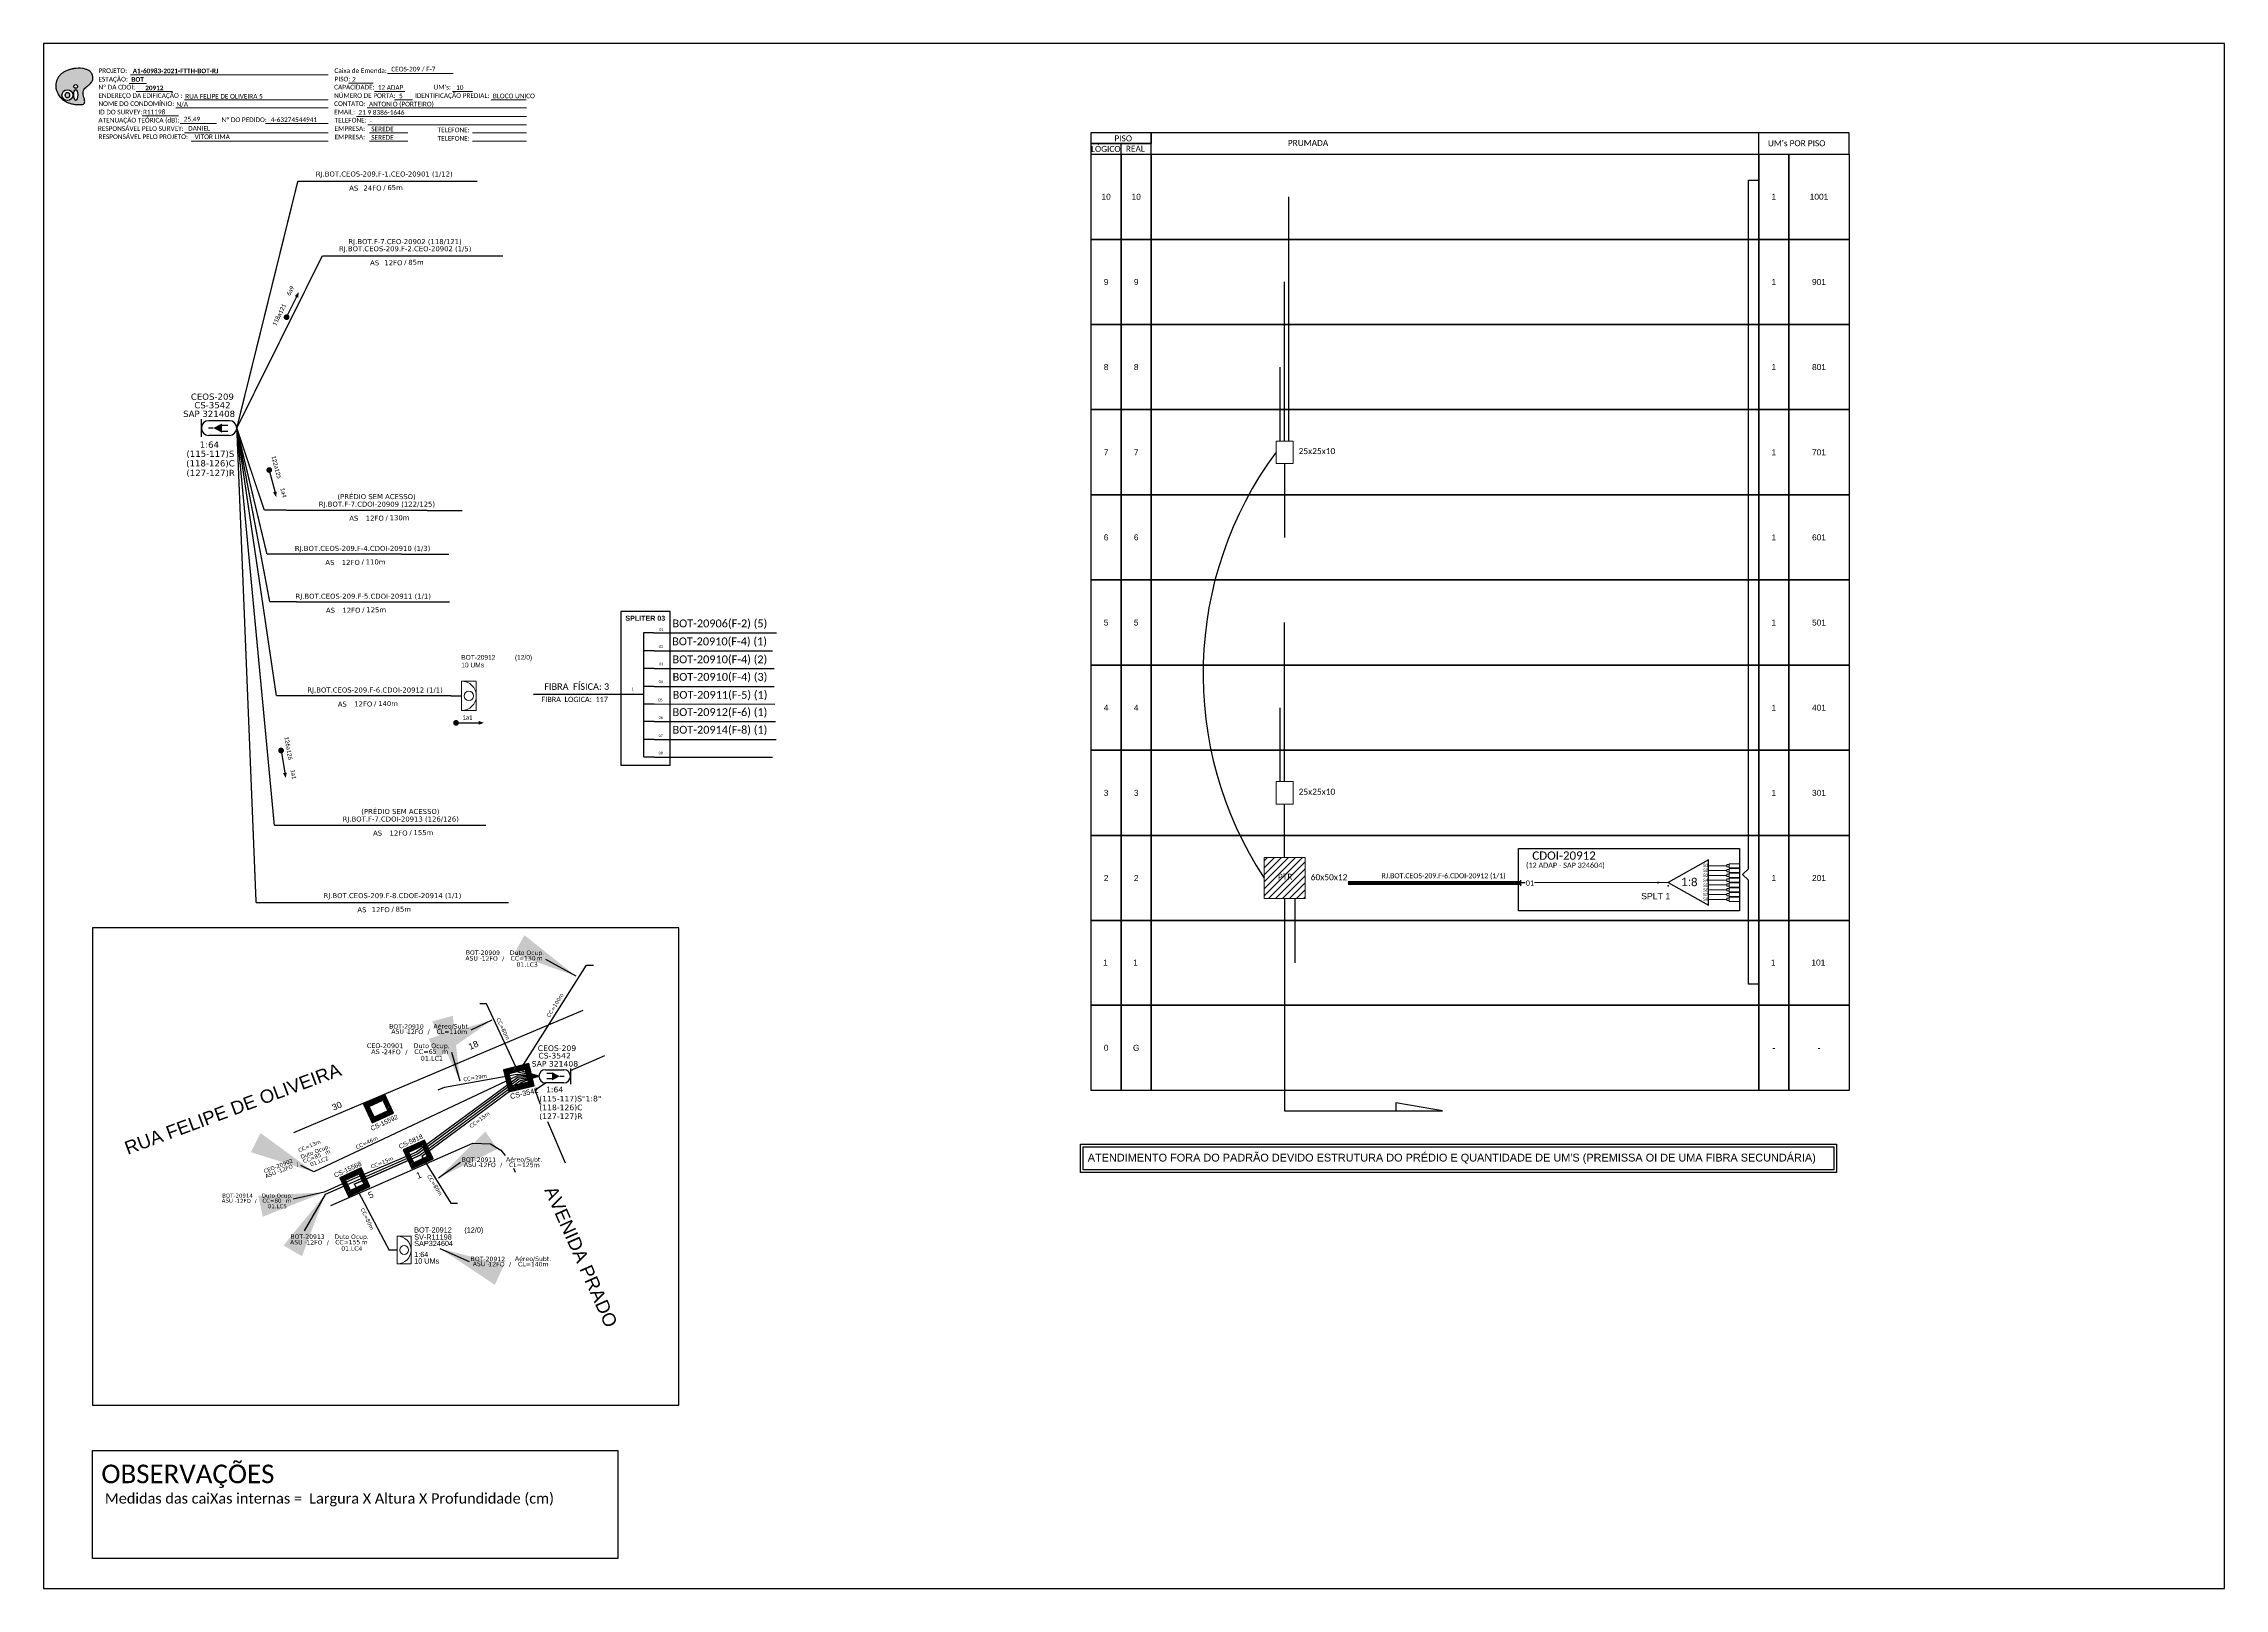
# Paper-space layout 'CDOI-XXXX' of a CAD drawing. Extents: x 0 to 839, y 0 to 594.
# The model-space entities are those that its viewports show. They can reach past a viewport. Long polylines and large blocks are cut down to what shows.
import ezdxf
from ezdxf.enums import TextEntityAlignment as Align

# ---------------------------------------------------------------- set-up
doc = ezdxf.new("R2010")
doc.units = 0
for name, color, linetype in [('10.1-Caixas Subterrâneas', 5, 'Continuous'), ('20.4-CEOS', 1, 'Continuous'), ('CAP a instalar', 1, 'Continuous'), ('label_cabos', 7, 'Continuous'), ('Legenda', 1, 'Continuous'), ('MUB', 252, 'Continuous'), ('Segmento de Logradouro Texto', 238, 'Continuous'), ('SETA', 7, 'Continuous'), ('surveys', 7, 'Continuous'), ('texto', 255, 'Continuous'), ('UNIFILAR', 7, 'Continuous')]:
    doc.layers.add(name, color=color, linetype=linetype)
for name, color, linetype, lineweight in [("20.0-LEGENDA DOS CDO'S", 1, 'Continuous', 0), ('20.1-CDO_INTERIOR', 1, 'Continuous', 0), ('40.1-ETIQUETAS', 1, 'Continuous', 20)]:
    doc.layers.add(name, color=color, linetype=linetype, lineweight=lineweight)
doc.layers.add('Comprimeto de lance', color=7, linetype='Continuous', true_color=0xf7f7f7)
doc.layers.add('EXTRA', color=50, linetype='Continuous', plot=False)
doc.styles.add('ARIAL', font='arial.ttf')
doc.styles.add('siredit', font='verdana.ttf')
doc.styles.get("Standard").update_dxf_attribs({"font": 'arial.ttf'})
doc.styles.add('WMF-Calibri0', font='calibri.ttf')
doc.styles.add('WMF-Calibri1', font='calibrib.ttf')
doc.linetypes.add('FENCELINE1', pattern='A,0.25,-0.1,[133,ltypeshp.shx,S=0.1,R=0,X=-0.1,Y=0],-0.1,1', length=1.45)
doc.dimstyles.new('CC', dxfattribs={"dimtxt": 1, "dimasz": 2, "dimexe": 0.18, "dimexo": 0.0625, "dimgap": 0.09, "dimtad": 0, "dimdec": 0, "dimrnd": 1, "dimzin": 0, "dimdsep": 46, "dimtxsty": 'siredit', "dimblk": 'NONE', "dimcen": 0, "dimse1": 1, "dimse2": 1, "dimsd1": 1, "dimsd2": 1, "dimclrt": 7, "dimadec": 0, "dimazin": 0, "dimtfac": 1, "dimtdec": 0, "dimtofl": 0, "dimtmove": 0, "dimatfit": 3, "dimfxl": 0, "dimtolj": 1, "dimtzin": 0, "dimarcsym": 0})

# ---------------------------------------------------------------- blocks, each defined once
blk = doc.blocks.new('OI')
h = blk.add_hatch(color=40)
edge = h.paths.add_edge_path()
edge.add_spline(control_points=[(4.35, -0.67), (3.92, -0.99), (3.26, -1.5), (2.81, -2.59), (2.9, -3.5), (3.06, -4.27), (3.31, -4.85), (3.37, -5.39), (3.4, -5.88), (3.2, -6.4), (2.54, -6.61), (1.65, -6.63), (0.55, -6.67), (-0.56, -6.42), (-1.61, -6.14), (-2.77, -5.61), (-3.92, -4.77), (-4.89, -3.7), (-5.34, -2.65), (-5.6, -1.94), (-5.85, -0.96), (-5.71, 0.47), (-5.1, 2.02), (-4.14, 3.02), (-3.3, 3.61), (-2.37, 4.16), (-1.36, 4.44), (-0.56, 4.7), (0.79, 4.85), (2.24, 4.97), (3.79, 4.57), (4.67, 4.21), (5.44, 3.65), (5.76, 2.99), (6.03, 2.21), (6.01, 1.46), (5.72, 0.64), (5.31, 0.08), (4.88, -0.38), (4.51, -0.55), (4.35, -0.67)], knot_values=[0, 0, 0, 0, 1.60434, 2.417191, 3.427595, 4.282808, 4.776746, 5.304182, 5.888771, 6.258406, 6.858137, 7.79129, 8.986195, 10.124242, 11.187857, 12.242908, 13.953784, 15.414161, 16.515391, 17.349188, 17.675853, 19.552021, 21.515531, 22.568638, 23.63245, 24.621084, 25.782718, 26.745347, 27.142653, 29.870543, 31.004649, 31.921532, 32.709589, 33.801391, 34.042471, 35.192333, 35.971461, 36.628871, 37.254359, 37.836911, 37.836911, 37.836911, 37.836911], degree=3, periodic=0)
h.paths.add_polyline_path([(1.13, -0.87, -1), (-0.04, -0.87, -1)], flags=16)
edge = h.paths.add_edge_path(flags=16)
edge.add_ellipse((0.56, -3.59), major_axis=(-0.02, 1.71), ratio=0.361305, start_angle=0, end_angle=360)
h.paths.add_polyline_path([(-0.36, -3.62, -1), (-3.8, -3.62, -1)], flags=16)
edge = h.paths.add_edge_path(flags=0)
edge.add_ellipse((-2.08, -3.62), major_axis=(0, 0.885), ratio=0.758294, start_angle=0, end_angle=360)
at = {"color": 40}
for centre, radius in [((-2.08, -3.62), 1.72), ((0.54, -0.87), 0.587)]:
    blk.add_circle(centre, radius, dxfattribs=at)
blk.add_ellipse((-2.08, -3.62), major_axis=(0, 0.885), ratio=0.758294, start_param=-3.141592653589792, end_param=3.141592653589792, dxfattribs=at)
blk.add_ellipse((0.56, -3.59), major_axis=(-0.02, 1.71), ratio=0.361305, dxfattribs=at)
at = {"color": 40, "start_tangent": (-0.800898, -0.598801), "end_tangent": (-0.800898, -0.598801)}
blk.add_spline([(4.35, -0.67), (3.2, -1.78), (2.9, -2.54), (2.92, -3.55), (3.12, -4.38), (3.28, -4.85), (3.37, -5.37), (3.35, -5.95), (3.2, -6.29), (2.66, -6.55), (1.73, -6.63), (0.54, -6.62), (-0.58, -6.41), (-1.6, -6.11), (-2.56, -5.67), (-3.95, -4.67), (-4.89, -3.56), (-5.37, -2.56), (-5.64, -1.78), (-5.72, -1.46), (-5.63, 0.42), (-4.84, 2.22), (-4.13, 2.99), (-3.27, 3.62), (-2.4, 4.09), (-1.3, 4.47), (-0.37, 4.72), (0.02, 4.77), (2.75, 4.8), (3.85, 4.53), (4.69, 4.16), (5.31, 3.68), (5.85, 2.73), (5.93, 2.5), (5.94, 1.35), (5.67, 0.62), (5.29, 0.08), (4.84, -0.36), (4.35, -0.67)], degree=3, dxfattribs=at)
blk = doc.blocks.new('CARIMBO')
at = {"color": 7, "lineweight": 0}
for points in [[(134.48, -16.3), (159.61, -16.3)], [(35.15, -20.06), (41.7, -20.06)], [(35.66, -16.79), (111.64, -16.79)], [(37.81, -23.14), (51.75, -23.14)], [(119.43, -20.02), (128.92, -20.02)], [(129.48, -23.14), (141.1, -23.14)], [(159.42, -23.14), (167.09, -23.14)], [(40.13, -32.55), (54.07, -32.55)], [(52.97, -29.48), (111.64, -29.48)], [(56.38, -26.37), (111.64, -26.37)], [(122.56, -32.72), (187.83, -32.72)], [(126.6, -29.48), (187.83, -29.48)], [(137.07, -26.37), (144.01, -26.37)], [(174.24, -26.37), (187.8, -26.37)], [(54.67, -35.52), (68.61, -35.52)], [(56.38, -39.07), (111.64, -39.07)], [(126.84, -35.96), (187.83, -35.96)], [(127.45, -39.07), (142.25, -39.07)], [(167.06, -39.07), (187.83, -39.07)], [(58.87, -42.31), (111.64, -42.31)], [(127.45, -42.31), (142.25, -42.31)], [(167.06, -42.31), (187.83, -42.31)]]:
    blk.add_lwpolyline(points, dxfattribs=at)
at = {"color": 7, "xscale": 1.213923925163967, "yscale": 1.213923925163967, "zscale": 1.213923925163967, "rotation": 0.1532896023949059}
blk.add_blockref('OI', (13.86, -20.16), dxfattribs=at)
at = {"color": 7, "lineweight": 0, "style": 'WMF-Calibri0'}
for s, height, p in [('PROJETO:', 1.793, (23.26, -16.04)), ('Caixa de Emenda:', 1.7927, (114.02, -16.04)), ('ESTAÇÃO:', 1.793, (23.26, -19.32)), ('ENDEREÇO DA EDIFICAÇÃO :', 1.7927, (23.26, -25.63)), ('Nº DA CDOI:', 1.7927, (23.26, -22.39)), ('CAPACIDADE:', 1.7927, (113.91, -22.39)), ('NÚMERO DE PORTA:', 1.7927, (113.91, -25.63)), ('PISO:', 1.793, (114.09, -19.28)), ('IDENTIFICAÇÃO PREDIAL:', 1.7927, (144.99, -25.63)), ("UM's:", 1.793, (152.15, -22.39)), ('ATENUAÇÃO TEÓRICA (dB):', 1.7927, (23.26, -35.09)), ('NOME DO CONDOMÍNIO:', 1.7927, (23.26, -28.74)), ('ID DO SURVEY:', 1.7927, (23.26, -31.97)), ('CONTATO:', 1.793, (113.91, -28.74)), ('EMAIL:', 1.793, (113.91, -31.97)), ('TELEFONE:', 1.793, (114.09, -35.09)), ('RESPONSÁVEL PELO SURVEY:', 1.7927, (23.02, -38.32)), ('RESPONSÁVEL PELO PROJETO:', 1.7927, (23.26, -41.44)), ('EMPRESA:', 1.793, (114.09, -38.32)), ('EMPRESA:', 1.793, (114.09, -41.56)), ('TELEFONE:', 1.793, (153.7, -38.83)), ('TELEFONE:', 1.793, (153.7, -42.06))]:
    blk.add_text(s, height=height, dxfattribs=at).set_placement(p)
at = {"color": 7, "lineweight": 0, "flags": 8}
for tag, p, style in [('PROJ', (36.46, -16.13), 'WMF-Calibri1'), ('CEOS-XX', (135.87, -15.46), 'WMF-Calibri0'), ('EST', (35.94, -19.41), 'WMF-Calibri1'), ('LOGRADOURO', (56.65, -25.91), 'WMF-Calibri0'), ('PISO_PTR', (120.78, -19.42), 'WMF-Calibri0'), ('CAPAC.', (130.66, -22.52), 'WMF-Calibri0'), ('N°', (138.85, -25.77), 'WMF-Calibri0'), ("UC'S", (160.78, -22.54), 'WMF-Calibri0'), ('N°PREDIO', (174.94, -25.77), 'WMF-Calibri0'), ('_ID_', (40.39, -31.94), 'WMF-Calibri0'), ('NOME_DO_COND.', (53.23, -29.02), 'WMF-Calibri0'), ('O_POTEN', (56.06, -34.68), 'WMF-Calibri0'), ('EMAIL', (123.26, -32.12), 'WMF-Calibri0'), ('NOME_DO_CONTATO', (127.3, -28.89), 'WMF-Calibri0'), ('RES_SURVEY', (57.78, -38.23), 'WMF-Calibri0'), ('RES_PROJ', (60.27, -41.47), 'WMF-Calibri0'), ('TELEFONE', (127.55, -35.36), 'WMF-Calibri0'), ('EMP_RESP_SURVEY', (128.16, -38.47), 'WMF-Calibri0'), ('EMP_RESP_PROJ', (128.16, -41.71), 'WMF-Calibri0'), ('CONT_RESP_SURVEY', (167.76, -38.47), 'WMF-Calibri0'), ('CONT_RESP_PROJ', (167.76, -41.71), 'WMF-Calibri0')]:
    blk.add_attdef(tag, p, '', height=1.79, dxfattribs=dict(at, style=style))
at = {"color": 7, "lineweight": 0, "style": 'WMF-Calibri1', "flags": 8}
blk.add_attdef("N° CDO'S", text='', height=1.79, dxfattribs=at).set_placement((44.78, -22.68), align=Align.CENTER)
blk = doc.blocks.new('*U97')
at = {"layer": '20.4-CEOS', "color": 7, "style": 'siredit'}
for tag, p in [('FIBRAS_SPLITTER', (0, 0)), ('FIBRAS_TOP_C', (0, -4.13)), ('RESERVA_FINAIS', (0, -5.46))]:
    blk.add_attdef(tag, p, '', height=1.01, dxfattribs=at)
for tag, p, flags in [('ID_ATIVIDADE', (0, -6.77), 3), ('FATOR', (0, -8.09), 1), ('QTDE', (0, -9.4), 1), ('FID', (0, -10.71), 1)]:
    blk.add_attdef(tag, p, '', height=1.01, dxfattribs=dict(at, flags=flags))
blk = doc.blocks.new('*X72')
at = {"color": 0, "linetype": 'Continuous'}
for p, q in [((-1.25, 0.34099), (-0.49099, 1.1)), ((-1.25, 0.517767), (-0.667767, 1.1)), ((-1.25, 0.694544), (-0.844544, 1.1)), ((-1.25, 0.87132), (-1.02132, 1.1)), ((-1.25, 1.048097), (-1.198097, 1.1)), ((-1.25, 0.164214), (-0.8035, 0.610714)), ((-1.25, -0.012563), (-0.8035, 0.433937)), ((-1.25, -0.18934), (-0.8035, 0.25716)), ((-1.25, -0.366117), (-0.8035, 0.080383)), ((-0.789214, 0.625), (-0.314214, 1.1)), ((-0.612437, 0.625), (-0.137437, 1.1)), ((-0.43566, 0.625), (0.03934, 1.1)), ((-0.258883, 0.625), (0.216117, 1.1)), ((-0.082107, 0.625), (0.392893, 1.1)), ((0.09467, 0.625), (0.56967, 1.1)), ((0.271447, 0.625), (0.746447, 1.1)), ((0.448223, 0.625), (0.923223, 1.1)), ((0.625, 0.625), (1.1, 1.1)), ((0.801777, 0.625), (1.25, 1.073223)), ((0.8035, 0.449947), (1.25, 0.896447)), ((0.8035, 0.27317), (1.25, 0.71967)), ((0.8035, 0.096393), (1.25, 0.542893)), ((0.8035, -0.080383), (1.25, 0.366117)), ((0.8035, -0.25716), (1.25, 0.18934)), ((0.8035, -0.433937), (1.25, 0.012563)), ((-1.25, -0.542893), (-0.8035, -0.096393)), ((-1.25, -0.71967), (-0.8035, -0.27317)), ((-1.25, -0.896447), (-0.8035, -0.449947)), ((-1.25, -1.073223), (-0.801777, -0.625)), ((-1.1, -1.1), (-0.625, -0.625)), ((-0.923223, -1.1), (-0.448223, -0.625)), ((-0.746447, -1.1), (-0.271447, -0.625)), ((-0.56967, -1.1), (-0.09467, -0.625)), ((-0.392893, -1.1), (0.082107, -0.625)), ((-0.216117, -1.1), (0.258883, -0.625)), ((-0.03934, -1.1), (0.43566, -0.625)), ((0.137437, -1.1), (0.612437, -0.625)), ((0.314214, -1.1), (0.789214, -0.625)), ((0.49099, -1.1), (1.25, -0.34099)), ((0.667767, -1.1), (1.25, -0.517767)), ((0.8035, -0.610714), (1.25, -0.164214)), ((0.844544, -1.1), (1.25, -0.694544)), ((1.02132, -1.1), (1.25, -0.87132)), ((1.198097, -1.1), (1.25, -1.048097))]:
    blk.add_line(p, q, dxfattribs=at)
blk = doc.blocks.new('MANHOLE_MQ')
at = {"color": 0, "linetype": 'Continuous'}
for p, q in [((0.0000062, 0.0000057), (-0.0000063, 0.0000057)), ((-0.0000063, 0.0000057), (-0.0000063, -0.0000053)), ((-0.000004, 0.0000033), (0.000004, 0.0000033)), ((-0.000004, -0.0000029), (-0.000004, 0.0000033)), ((0.000004, 0.0000033), (0.000004, -0.0000029)), ((0.0000062, -0.0000053), (0.0000062, 0.0000057)), ((-0.0000063, -0.0000053), (0.0000062, -0.0000053)), ((0.000004, -0.0000029), (-0.000004, -0.0000029)), ((0.000004, -0.0000029), (0.000004, -0.0000029))]:
    blk.add_line(p, q, dxfattribs=at)
at = {"color": 0, "linetype": 'Continuous', "xscale": 5e-06, "yscale": 5e-06, "zscale": 1e-05}
blk.add_blockref('*X72', (0, 0.0000002), dxfattribs=at)
blk = doc.blocks.new('LEGENDA DOS CABOS')
at = {"layer": 'EXTRA', "color": 0, "style": 'siredit'}
for tag, p in [('ID', (4.6, 0.97)), ('XX', (9.03, 0.97))]:
    blk.add_attdef(tag, text='', height=0.48, rotation=359.69, dxfattribs=at).set_placement(p, align=Align.MIDDLE_CENTER)
at = {"layer": 'Legenda', "color": 0, "style": 'siredit'}
for tag, p in [('TIPO_CABO', (1.31, 0)), ('CABO', (4.69, -0.05)), ('/', (6.81, -0.05)), ('METROS', (10.03, -0.05))]:
    blk.add_attdef(tag, text='', height=0.8, rotation=359.69, dxfattribs=at).set_placement(p, align=Align.MIDDLE_CENTER)
blk = doc.blocks.new('_None')
blk = doc.blocks.new('Inst CB DT OCUP CFOA-SM-ASU-120-S-12')
at = {"layer": 'label_cabos', "color": 0, "style": 'siredit'}
for tag, flags, p in [('ID_ATIVIDADE', 3, (1.31, 2.67)), ('FATOR', 1, (11.56, 2.55))]:
    blk.add_attdef(tag, text='', height=1, rotation=359.69, dxfattribs=dict(at, flags=flags)).set_placement(p, align=Align.MIDDLE_CENTER)
for tag, p in [('TIPO_CABO', (1.26, 0)), ('DESTINO_CABO', (3.13, 1.26)), ('CABO', (4.69, -0.05)), ('/', (7.71, -0.05)), ('LANCE', (10.91, 0)), ('TIPO_CABO', (13.11, 1.24)), ('UND', (15.96, 0)), ('FID', (13.15, -1.41))]:
    blk.add_attdef(tag, text='', height=1, rotation=359.69, dxfattribs=at).set_placement(p, align=Align.MIDDLE_CENTER)
blk.add_attdef('QTDE', (12.43, -0.47), '', height=1, rotation=359.69, dxfattribs=at)
blk = doc.blocks.new('Inst CB DT OCUP CFOA-SM-AS-80-TS-24')
at = {"layer": 'label_cabos', "color": 0, "style": 'siredit'}
for tag, flags, p in [('ID_ATIVIDADE', 3, (1.31, 2.67)), ('FATOR', 1, (11.56, 2.55))]:
    blk.add_attdef(tag, text='', height=1, rotation=359.69, dxfattribs=dict(at, flags=flags)).set_placement(p, align=Align.MIDDLE_CENTER)
for tag, p in [('TIPO_CABO', (1.76, 0)), ('DESTINO_CABO', (3.13, 1.26)), ('CABO', (4.69, -0.05)), ('/', (7.71, -0.05)), ('LANCE', (10.91, 0)), ('TIPO_CABO', (13.11, 1.24)), ('UND', (15.96, 0)), ('FID', (13.15, -1.41))]:
    blk.add_attdef(tag, text='', height=1, rotation=359.69, dxfattribs=at).set_placement(p, align=Align.MIDDLE_CENTER)
blk.add_attdef('QTDE', (12.43, -0.47), '', height=1, rotation=359.69, dxfattribs=at)
blk = doc.blocks.new('ETIQUETA_RS5F')
at = {"layer": '40.1-ETIQUETAS', "color": 0, "style": 'siredit'}
blk.add_text('/', height=1.5, dxfattribs=at).set_placement((1.58, -1.95), align=Align.MIDDLE_RIGHT)
for tag, p in [('ETIQUETA_R_SECUNDARIA', (1.21, 2.1)), ('ETIQUETA_R_PRIMARIA', (1.21, 4.1)), ('F_ATIVAS/F_MORTAS', (1.14, -4.24))]:
    blk.add_attdef(tag, text='', height=1.5, dxfattribs=at).set_placement(p, align=Align.MIDDLE_CENTER)
for tag, p in [('TIPO_CABO', (-6.58, -2.12)), ('CAP_CABO', (0.4, -2.09))]:
    blk.add_attdef(tag, text='', height=1.5, dxfattribs=at).set_placement(p, align=Align.MIDDLE_RIGHT)
for tag, p in [('FUSÃO_1', (0.85, -8.39)), ('FUSÃO_2', (0.85, -10.6)), ('FUSÃO_3', (0.85, -12.93)), ('FUSÃO_4', (0.85, -15.14)), ('FUSÃO_5', (0.85, -17.16))]:
    blk.add_attdef(tag, text='', height=1.5, dxfattribs=at).set_placement(p, align=Align.CENTER)
blk.add_attdef('METROS', text='', height=1.5, dxfattribs=at).set_placement((2.14, -1.95), align=Align.MIDDLE_LEFT)
blk = doc.blocks.new('CDOI_INT')
at = {"layer": '20.1-CDO_INTERIOR', "color": 0, "lineweight": 18}
blk.add_lwpolyline([(4.25, -4.25), (4.25, 4.25), (0, 4.25), (0, -4.25)], close=True, dxfattribs=at)
blk.add_circle((2.12, 0), 1.36, dxfattribs=at)
blk.add_arc((0, 0), 4.25, 270, 90, dxfattribs=at)
at = {"layer": "20.0-LEGENDA DOS CDO'S", "color": 0, "style": 'ARIAL'}
for tag, p in [('SAP', (-0.08, 6.23)), ('CDO_N', (-0.08, 10.38)), ('SURVEY', (-0.08, 8.2)), ('SPLITER_1', (21.18, 10.38)), ('SPLITER_2', (21.19, 8.68)), ('1:XX', (5.94, -2.22)), ('UMS', (5.94, -4.24))]:
    blk.add_attdef(tag, p, '', height=1.36, dxfattribs=at)
blk.add_attdef('FIBRAS_UTILIZADAS', text='', height=1.36, dxfattribs=at).set_placement((15.34, 10.38), align=Align.CENTER)
blk = doc.blocks.new('SPLT_1-8_SC-APC')
at = {"color": 1}
blk.add_lwpolyline([(-7.37, -2.1), (-17.04, -7.55), (-7.37, -13), (-7.37, -2.1)], dxfattribs=at)
at = {"color": 3, "lineweight": 0}
for points in [[(-2.99, -3.51), (-7.37, -3.51)], [(-7.37, -4.66), (-2.99, -4.66)], [(-2.41, -3.02), (-2.41, -4)], [(-2.41, -3.02), (0, -3.02)], [(-2.41, -4), (0, -4)], [(-2.41, -4.17), (-2.41, -5.16)], [(-2.41, -4.17), (0, -4.17)], [(-2.41, -5.16), (0, -5.16)], [(-7.37, -5.82), (-2.99, -5.82)], [(-7.37, -6.97), (-2.99, -6.97)], [(-7.37, -8.12), (-2.99, -8.12)], [(-7.37, -9.28), (-2.99, -9.28)], [(-7.37, -10.43), (-2.99, -10.43)], [(-2.41, -5.32), (-2.41, -6.31)], [(-2.41, -5.32), (0, -5.32)], [(-2.41, -6.31), (0, -6.31)], [(-2.41, -6.48), (-2.41, -7.46)], [(-2.41, -6.48), (0, -6.48)], [(-2.41, -7.46), (0, -7.46)], [(-2.41, -7.63), (-2.41, -8.62)], [(-2.41, -7.63), (0, -7.63)], [(-2.41, -8.62), (0, -8.62)], [(-2.41, -8.78), (-2.41, -9.77)], [(-2.41, -8.78), (0, -8.78)], [(-2.41, -9.77), (0, -9.77)], [(-2.41, -9.94), (-2.41, -10.92)], [(-2.41, -9.94), (0, -9.94)], [(-7.37, -11.58), (-2.99, -11.58)], [(-2.41, -10.92), (0, -10.92)], [(-2.41, -11.09), (-2.41, -12.08)], [(-2.41, -11.09), (0, -11.09)], [(-2.41, -12.08), (0, -12.08)]]:
    blk.add_lwpolyline(points, dxfattribs=at)
for points in [[(-2.99, -3.22), (-2.41, -3.22), (-2.41, -3.8), (-2.99, -3.8)], [(-2.99, -4.38), (-2.41, -4.38), (-2.41, -4.95), (-2.99, -4.95)], [(-2.99, -5.53), (-2.41, -5.53), (-2.41, -6.1), (-2.99, -6.1)], [(-2.99, -6.68), (-2.41, -6.68), (-2.41, -7.26), (-2.99, -7.26)], [(-2.99, -7.84), (-2.41, -7.84), (-2.41, -8.41), (-2.99, -8.41)], [(-2.99, -8.99), (-2.41, -8.99), (-2.41, -9.56), (-2.99, -9.56)], [(-2.99, -10.14), (-2.41, -10.14), (-2.41, -10.72), (-2.99, -10.72)], [(-2.99, -11.3), (-2.41, -11.3), (-2.41, -11.87), (-2.99, -11.87)]]:
    blk.add_lwpolyline(points, close=True, dxfattribs=at)
at = {"color": 1, "lineweight": 0}
blk.add_lwpolyline([(-17.04, -7.55), (-19.26, -7.55)], dxfattribs=at)
at = {"color": 1, "style": 'ARIAL'}
for s, height, p in [('S1', 0.75, (-8.74, -3.78)), ('S2', 0.75, (-8.74, -4.97)), ('1:8', 2, (-13.91, -8.4)), ('S3', 0.75, (-8.74, -6.18)), ('S4', 0.75, (-8.74, -7.36)), ('S5', 0.75, (-8.74, -8.57)), ('S6', 0.75, (-8.74, -9.69)), ('S7', 0.75, (-8.74, -10.78)), ('S8', 0.75, (-8.74, -11.9))]:
    blk.add_text(s, height=height, dxfattribs=at).set_placement(p)

msp = doc.modelspace()

# ---------------------------------------------------------------- hatches: boundary and pattern name
h = msp.add_hatch()
h.set_pattern_fill('ANSI31', color=1, scale=0.6)
h.set_pattern_definition([(45, (-288.0763, 3657.3358), (-1.3470384, 1.3470384), [])])
h.paths.add_polyline_path([(395.79, 986.08), (379.98, 986.08), (379.98, 970.27), (395.79, 970.27)])
h.paths.add_polyline_path([(384.72, 976.91), (391.52, 976.91), (391.52, 980.38), (384.72, 980.38)], flags=24)
h = msp.add_hatch(color=3)
h.dxf.hatch_style = 1
edge = h.paths.add_edge_path()
edge.add_arc((531.45, 976.4), 0.41, 0, 360)

# ---------------------------------------------------------------- linework, layer by layer
for points in [[(-89.32, 705.02), (749.25, 705.02), (749.25, 1299.02), (-89.32, 1299.02), (-89.32, 705.02)], [(324.99, 1256.5), (324.99, 1260.61)], [(336.56, 1256.5), (604.93, 1256.5), (604.93, 1264.72), (336.56, 1264.72), (336.56, 1264.72), (336.56, 1260.61)], [(570.18, 1256.5), (570.18, 1264.72)]]:
    msp.add_lwpolyline(points)
at = {"color": 7, "lineweight": 0}
msp.add_lwpolyline([(-4.01, 1268.26), (20.14, 1268.26)], dxfattribs=at)
for points in [[(313.41, 1260.61), (336.56, 1260.61), (336.56, 1264.72), (313.41, 1264.72)], [(313.41, 1256.5), (336.56, 1256.5), (336.56, 1260.61), (313.41, 1260.61)], [(313.45, 1256.5), (325.02, 1256.5), (325.02, 1223.75), (313.45, 1223.75)], [(325.02, 1256.5), (336.6, 1256.5), (336.6, 1223.75), (325.02, 1223.75)], [(336.6, 1256.5), (570.21, 1256.5), (570.21, 1223.75), (336.6, 1223.75)], [(570.21, 1256.5), (581.78, 1256.5), (581.78, 1223.75), (570.21, 1223.75)], [(581.78, 1256.5), (604.93, 1256.5), (604.93, 1223.75), (581.78, 1223.75)], [(313.45, 1223.75), (325.02, 1223.75), (325.02, 1191.01), (313.45, 1191.01)], [(325.02, 1223.75), (336.6, 1223.75), (336.6, 1191.01), (325.02, 1191.01)], [(336.6, 1223.75), (570.21, 1223.75), (570.21, 1191.01), (336.6, 1191.01)], [(570.21, 1223.75), (581.78, 1223.75), (581.78, 1191.01), (570.21, 1191.01)], [(581.78, 1223.75), (604.93, 1223.75), (604.93, 1191.01), (581.78, 1191.01)], [(313.45, 1191.01), (325.02, 1191.01), (325.02, 1158.27), (313.45, 1158.27)], [(325.02, 1191.01), (336.6, 1191.01), (336.6, 1158.27), (325.02, 1158.27)], [(336.6, 1191.01), (570.21, 1191.01), (570.21, 1158.27), (336.6, 1158.27)], [(570.21, 1191.01), (581.78, 1191.01), (581.78, 1158.27), (570.21, 1158.27)], [(581.78, 1191.01), (604.93, 1191.01), (604.93, 1158.27), (581.78, 1158.27)], [(313.45, 1158.27), (325.02, 1158.27), (325.02, 1125.52), (313.45, 1125.52)], [(325.02, 1158.27), (336.6, 1158.27), (336.6, 1125.52), (325.02, 1125.52)], [(336.6, 1158.27), (570.21, 1158.27), (570.21, 1125.52), (336.6, 1125.52)], [(570.21, 1158.27), (581.78, 1158.27), (581.78, 1125.52), (570.21, 1125.52)], [(581.78, 1158.27), (604.93, 1158.27), (604.93, 1125.52), (581.78, 1125.52)], [(313.45, 1125.52), (325.02, 1125.52), (325.02, 1092.78), (313.45, 1092.78)], [(325.02, 1125.52), (336.6, 1125.52), (336.6, 1092.78), (325.02, 1092.78)], [(336.6, 1125.52), (570.21, 1125.52), (570.21, 1092.78), (336.6, 1092.78)], [(570.21, 1125.52), (581.78, 1125.52), (581.78, 1092.78), (570.21, 1092.78)], [(581.78, 1125.52), (604.93, 1125.52), (604.93, 1092.78), (581.78, 1092.78)], [(313.45, 1092.78), (325.02, 1092.78), (325.02, 1060.04), (313.45, 1060.04)], [(325.02, 1092.78), (336.6, 1092.78), (336.6, 1060.04), (325.02, 1060.04)], [(336.6, 1092.78), (570.21, 1092.78), (570.21, 1060.04), (336.6, 1060.04)], [(570.21, 1092.78), (581.78, 1092.78), (581.78, 1060.04), (570.21, 1060.04)], [(581.78, 1092.78), (604.93, 1092.78), (604.93, 1060.04), (581.78, 1060.04)], [(313.45, 1060.04), (325.02, 1060.04), (325.02, 1027.29), (313.45, 1027.29)], [(325.02, 1060.04), (336.6, 1060.04), (336.6, 1027.29), (325.02, 1027.29)], [(336.6, 1060.04), (570.21, 1060.04), (570.21, 1027.29), (336.6, 1027.29)], [(570.21, 1060.04), (581.78, 1060.04), (581.78, 1027.29), (570.21, 1027.29)], [(581.78, 1060.04), (604.93, 1060.04), (604.93, 1027.29), (581.78, 1027.29)], [(313.45, 1027.29), (325.02, 1027.29), (325.02, 994.55), (313.45, 994.55)], [(325.02, 1027.29), (336.6, 1027.29), (336.6, 994.55), (325.02, 994.55)], [(336.6, 1027.29), (570.21, 1027.29), (570.21, 994.55), (336.6, 994.55)], [(570.21, 1027.29), (581.78, 1027.29), (581.78, 994.55), (570.21, 994.55)], [(581.78, 1027.29), (604.93, 1027.29), (604.93, 994.55), (581.78, 994.55)], [(313.45, 994.55), (325.02, 994.55), (325.02, 961.8), (313.45, 961.8)], [(325.02, 994.55), (336.6, 994.55), (336.6, 961.8), (325.02, 961.8)], [(336.6, 994.55), (570.21, 994.55), (570.21, 961.8), (336.6, 961.8)], [(570.21, 994.55), (581.78, 994.55), (581.78, 961.8), (570.21, 961.8)], [(581.78, 994.55), (604.93, 994.55), (604.93, 961.8), (581.78, 961.8)], [(-70.53, 775.45), (154.92, 775.45), (154.92, 959.03), (-70.53, 959.03)], [(313.45, 961.8), (325.02, 961.8), (325.02, 929.25), (313.45, 929.25)], [(325.02, 961.8), (336.6, 961.8), (336.6, 929.25), (325.02, 929.25)], [(336.6, 961.8), (570.21, 961.8), (570.21, 929.25), (336.6, 929.25)], [(570.21, 961.8), (581.78, 961.8), (581.78, 929.25), (570.21, 929.25)], [(581.78, 961.8), (604.93, 961.8), (604.93, 929.25), (581.78, 929.25)], [(313.45, 929.25), (325.02, 929.25), (325.02, 896.5), (313.45, 896.5)], [(325.02, 929.25), (336.6, 929.25), (336.6, 896.5), (325.02, 896.5)], [(336.6, 929.25), (570.21, 929.25), (570.21, 896.5), (336.6, 896.5)], [(570.21, 929.25), (581.78, 929.25), (581.78, 896.5), (570.21, 896.5)], [(581.78, 929.25), (604.93, 929.25), (604.93, 896.5), (581.78, 896.5)]]:
    msp.add_lwpolyline(points, close=True)
at = {"color": 3}
for points in [[(569.93, 937.35), (566.19, 937.35), (566.19, 977.35), (563.94, 979.52), (566.19, 981.69), (566.2, 1246.49), (569.93, 1246.49)], [(389.54, 1146.2), (389.54, 1240.13)], [(387.89, 1146.2), (387.89, 1207.38)], [(386.23, 1146.2), (386.23, 1174.64)], [(387.89, 1137.58), (387.89, 1109.15)], [(387.89, 1015.23), (387.89, 1076.41)], [(386.23, 1015.23), (386.23, 1043.66)], [(387.89, 986.08), (387.89, 1006.61)], [(480.35, 976.27), (478.57, 976.27)], [(531.86, 976.42), (483.97, 976.28)], [(387.89, 970.27), (387.89, 888.64), (448.56, 888.64), (430.59, 891.69), (430.59, 888.64)], [(391.84, 970.27), (391.84, 945.53)]]:
    msp.add_lwpolyline(points, dxfattribs=at)
at = {"const_width": 1.1}
for points in [[(3.87, 1193.33, 1), (4.35, 1194.32, 1)], [(3.87, 1193.33, 1), (4.35, 1194.32, 1)], [(-2.69, 1135.58, 1), (-2.42, 1134.52, 1)], [(-2.69, 1135.58, 1), (-2.42, 1134.52, 1)], [(1.9, 1027.74, 1), (2.08, 1026.65, 1)], [(1.9, 1027.74, 1), (2.08, 1026.65, 1)]]:
    msp.add_lwpolyline(points, format="xyb", close=True, dxfattribs=at)
at = {"color": 0, "lineweight": 0}
for points in [[(384.57, 1146.2), (391.2, 1146.2), (391.2, 1137.58), (384.57, 1137.58)], [(384.57, 1015.23), (391.2, 1015.23), (391.2, 1006.61), (384.57, 1006.61)]]:
    msp.add_lwpolyline(points, close=True, dxfattribs=at)
at = {"color": 7}
for points in [[(132.61, 1021.59), (151.61, 1021.59), (151.61, 1080.61), (132.61, 1080.61)], [(-70.53, 758.08), (131.46, 758.08), (131.46, 716.52), (-70.53, 716.52)]]:
    msp.add_lwpolyline(points, close=True, dxfattribs=at)
msp.add_lwpolyline([(68.71, 1037.82, 1.1, 1.1, 1), (69.81, 1037.82, 1.1, 1.1, 1)], format="xyseb", close=True)
at = {"color": 1, "lineweight": 0}
msp.add_lwpolyline([(379.98, 986.08), (395.79, 986.08), (395.79, 970.27), (379.98, 970.27)], close=True, dxfattribs=at)
at = {"color": 1}
for points in [[(562.82, 965.54), (562.82, 965.54), (562.82, 965.54), (477.81, 965.54), (477.81, 989.51), (477.81, 989.51)], [(478.57, 977.32), (478.57, 975.23)]]:
    msp.add_lwpolyline(points, dxfattribs=at)
msp.add_lwpolyline([(477.81, 989.51), (562.82, 989.51), (562.82, 965.54), (477.81, 965.54)], close=True, dxfattribs=at)
at = {"color": 1, "const_width": 1.6}
msp.add_lwpolyline([(412.23, 976.28), (478.57, 976.27)], dxfattribs=at)
at = {"color": 10}
for points in [[(309.36, 875.86), (600.07, 875.86), (600.07, 864.94), (309.36, 864.94)], [(310.36, 874.86), (599.07, 874.86), (599.07, 865.94), (310.36, 865.94)]]:
    msp.add_lwpolyline(points, close=True, dxfattribs=at)
at = {"color": 3}
msp.add_arc((499.88, 1056.74), 143.35, 143.55384, 213.23304, dxfattribs=at)
for p in [(313.45, 1223.75), (313.45, 1191.01), (313.45, 1158.27), (313.45, 1125.52), (313.45, 1092.78), (313.45, 1060.04), (313.45, 1027.29), (313.45, 994.55), (535.42, 975.23), (313.45, 961.8), (313.45, 929.25)]:
    msp.add_point(p)
at = {"layer": '20.1-CDO_INTERIOR', "color": 1, "lineweight": 18}
msp.add_lwpolyline([(51.97, 829.81), (51.97, 840.44), (46.66, 840.44), (46.65, 829.82)], close=True, dxfattribs=at)
msp.add_circle((49.31, 835.13), 1.7, dxfattribs=at)
msp.add_arc((46.66, 835.13), 5.31, 269.97241, 89.97241, dxfattribs=at)
at = {"layer": '20.4-CEOS', "color": 5}
for p, q in [((-25.84, 1154.04), (-17.89, 1154.04)), ((-17.89, 1148.37), (-25.84, 1148.37)), ((103.63, 904.47), (110.74, 904.47)), ((110.74, 899.4), (103.63, 899.4))]:
    msp.add_line(p, q, dxfattribs=at)
for points in [[(-28.67, 1147.79), (-28.67, 1154.62)], [(-24.06, 1151.2), (-25.97, 1151.2)], [(-20.92, 1152.33), (-18.51, 1152.33)], [(-20.92, 1149.97), (-18.51, 1149.97)], [(106.34, 903.04), (104.19, 903.04)], [(106.34, 900.93), (104.19, 900.93)], [(109.15, 901.93), (110.85, 901.93)], [(113.27, 904.99), (113.27, 898.88)]]:
    msp.add_lwpolyline(points, dxfattribs=at)
for points in [[(-24.06, 1151.2, 0, 3.5, 0), (-20.78, 1151.2, 3.5, 3.5, 0)], [(109.15, 901.93, 0, 3.13, 0), (106.21, 901.93, 3.13, 3.13, 0)]]:
    msp.add_lwpolyline(points, format="xyseb", dxfattribs=at)
for centre, radius, start, end in [((-25.84, 1151.2), 2.83, 90, 270), ((-17.89, 1151.2), 2.83, 270, 90), ((103.63, 901.93), 2.53, 90, 270), ((110.74, 901.93), 2.53, 270, 90)]:
    msp.add_arc(centre, radius, start, end, dxfattribs=at)
at = {"layer": 'CAP a instalar', "color": 7, "linetype": 'FENCELINE1', "ltscale": 7, "const_width": 0.513}
for points in [[(8.42, 1246.08), (-15.05, 1151.2)], [(8.42, 1246.08), (77.47, 1246.06)], [(-15.05, 1151.2), (17.81, 1217.35)], [(17.81, 1217.35), (87.28, 1217.33)], [(-15.05, 1151.2), (-4.48, 1119.64)], [(-0.61, 998.39), (-15.05, 1151.2)], [(-15.05, 1151.2), (-7.63, 968.71)], [(-4.48, 1119.64), (71.69, 1119.46)], [(80.84, 998.39), (-0.61, 998.39)], [(89.45, 968.71), (-7.63, 968.71)]]:
    msp.add_lwpolyline(points, dxfattribs=at)
at = {"layer": 'CAP a instalar', "color": 251, "linetype": 'FENCELINE1', "ltscale": 7, "const_width": 0.513}
for points in [[(-15.05, 1151.2), (-2.38, 1084.39)], [(-15.05, 1151.2), (-3.47, 1102.79)], [(-3.47, 1102.79), (66.59, 1102.67)], [(-2.38, 1084.39), (66.83, 1084.27)]]:
    msp.add_lwpolyline(points, dxfattribs=at)
at = {"layer": 'CAP a instalar', "color": 10, "linetype": 'FENCELINE1', "ltscale": 7, "const_width": 0.513}
for points in [[(-15.05, 1151.2), (0.15, 1048.34)], [(0.15, 1048.34), (71.38, 1048.22)]]:
    msp.add_lwpolyline(points, dxfattribs=at)
at = {"layer": 'CAP a instalar', "color": 7, "linetype": 'FENCELINE1', "ltscale": 5}
for points in [[(101.1, 901.93), (93.8, 904.18), (119.48, 944.72), (122.16, 944.72)], [(101.1, 901.93), (92.84, 902.1), (14.55, 865.15)], [(101.1, 901.93), (93.03, 901.5), (54.03, 872.73), (29.32, 862.22), (18.51, 857.32)], [(101.1, 901.83), (93.41, 900.78), (54.61, 872.13), (18.93, 856.49)], [(62.42, 896.73), (64.79, 897.76), (92.79, 902.8), (101.1, 901.93)]]:
    msp.add_lwpolyline(points, dxfattribs=at)
at = {"layer": 'CAP a instalar', "color": 252, "linetype": 'FENCELINE1', "ltscale": 5}
for points in [[(101.1, 901.93), (93.3, 903.38), (81.02, 929.85), (78.39, 929.85)], [(101.1, 901.93), (94.67, 899.69), (56.13, 871.09), (67.33, 853.17), (69.79, 853.17)]]:
    msp.add_lwpolyline(points, dxfattribs=at)
at = {"layer": 'CAP a instalar', "color": 1, "linetype": 'FENCELINE1', "ltscale": 5, "const_width": 0.508}
msp.add_lwpolyline([(101.1, 901.93), (93.89, 900.2), (55.21, 871.48), (30.18, 860.46), (43.53, 835.13), (46.66, 835.13)], dxfattribs=at)
at = {"layer": 'MUB', "color": 4}
for points in [[(6.89, 880.31), (118.18, 927.35)], [(113.27, 904.11), (126.43, 909.89)], [(101.73, 891.13), (101.31, 892.12), (99.68, 896.75), (103.67, 899.4)], [(111.39, 868.57), (104.62, 884.38)], [(21.07, 852.25), (75.78, 876.18), (82.56, 875.96), (86.43, 873.51), (88.13, 871.49)], [(91.33, 866.56), (91.96, 865.09)]]:
    msp.add_lwpolyline(points, dxfattribs=at)
at = {"layer": 'SETA'}
for points in [[(4.11, 1193.83), (8.26, 1202.33)], [(4.11, 1193.83), (8.26, 1202.33)], [(-2.55, 1135.05), (-0.21, 1125.89)], [(-2.55, 1135.05), (-0.21, 1125.89)], [(69.26, 1037.82), (78.72, 1037.82)], [(1.99, 1027.2), (3.56, 1017.87)], [(1.99, 1027.2), (3.56, 1017.87)]]:
    msp.add_lwpolyline(points, dxfattribs=at)
for points in [[(7.25, 1201.97), (8.79, 1203.46), (8.57, 1201.33)], [(7.25, 1201.97), (8.79, 1203.46), (8.57, 1201.33)], [(0.32, 1126.81), (0.11, 1124.68), (-1.1, 1126.45)], [(0.32, 1126.81), (0.11, 1124.68), (-1.1, 1126.45)], [(77.96, 1038.57), (79.97, 1037.83), (77.96, 1037.1)], [(4.17, 1018.74), (3.78, 1016.63), (2.72, 1018.5)], [(4.17, 1018.74), (3.78, 1016.63), (2.72, 1018.5)]]:
    msp.add_solid(points, dxfattribs=at)
at = {"layer": 'UNIFILAR', "color": 7, "linetype": 'Continuous'}
for p, q in [((141.37, 1072.43), (141.37, 1024.65)), ((145.24, 1072.43), (141.37, 1072.43)), ((145.44, 1065.51), (141.57, 1065.51)), ((145.44, 1058.7), (141.57, 1058.7)), ((137.36, 1048.86), (141.36, 1048.86)), ((145.44, 1051.86), (141.57, 1051.86)), ((145.44, 1045.08), (141.57, 1045.08)), ((145.44, 1038.3), (141.57, 1038.3)), ((145.44, 1031.49), (141.57, 1031.49)), ((145.44, 1024.7), (141.57, 1024.7))]:
    msp.add_line(p, q, dxfattribs=at)
at = {"layer": 'UNIFILAR', "color": 10, "linetype": 'Continuous'}
for p, q in [((145.24, 1072.43), (192.51, 1072.41)), ((145.44, 1065.51), (190.95, 1065.5)), ((145.44, 1058.72), (191.63, 1058.7)), ((145.44, 1051.87), (191.63, 1051.86)), ((145.44, 1045.09), (191.86, 1045.08)), ((145.44, 1038.31), (192.12, 1038.3)), ((145.44, 1031.5), (192.31, 1031.49)), ((145.44, 1024.7), (190.95, 1024.68))]:
    msp.add_line(p, q, dxfattribs=at)
at = {"layer": 'UNIFILAR', "color": 1, "linetype": 'Continuous', "lineweight": 60}
msp.add_line((137.36, 1048.86), (99.09, 1048.73), dxfattribs=at)

# ---------------------------------------------------------------- block references
ref = msp.add_blockref('CARIMBO', (-91.51, 1303.77))
ref.add_attrib('PROJ', 'A1-60983-2021-FTTH-BOT-RJ', (-55.05, 1287.63), dxfattribs={"color": 7, "lineweight": 0, "height": 1.7927, "style": 'WMF-Calibri1'})
ref.add_attrib('EST', 'BOT', (-55.57, 1284.35), dxfattribs={"color": 7, "lineweight": 0, "height": 1.793, "style": 'WMF-Calibri1'})
ref.add_attrib("N° CDO'S", '20912', dxfattribs={"color": 7, "lineweight": 0, "height": 1.793, "style": 'WMF-Calibri1'}).set_placement((-46.73, 1281.09), align=Align.CENTER)
ref.add_attrib('LOGRADOURO', 'RUA FELIPE DE OLIVEIRA 5', (-34.86, 1277.86), dxfattribs={"color": 7, "lineweight": 0, "height": 1.7927, "style": 'WMF-Calibri0'})
ref.add_attrib('NOME_DO_COND.', 'N/A', (-38.28, 1274.74), dxfattribs={"color": 7, "lineweight": 0, "height": 1.793, "style": 'WMF-Calibri0'})
ref.add_attrib('_ID_', 'R11198', (-51.11, 1271.83), dxfattribs={"color": 7, "lineweight": 0, "height": 1.793, "style": 'WMF-Calibri0'})
ref.add_attrib('O_POTEN', '25,49', (-35.45, 1269.09), dxfattribs={"color": 7, "lineweight": 0, "height": 1.793, "style": 'WMF-Calibri0'})
ref.add_attrib('RES_SURVEY', 'DANIEL', (-33.73, 1265.54), dxfattribs={"color": 7, "lineweight": 0, "height": 1.793, "style": 'WMF-Calibri0'})
ref.add_attrib('RES_PROJ', 'VITOR LIMA', (-31.24, 1262.3), dxfattribs={"color": 7, "lineweight": 0, "height": 1.793, "style": 'WMF-Calibri0'})
ref.add_attrib('CEOS-XX', 'CEOS-209 / F-7', (44.36, 1288.31), dxfattribs={"color": 7, "lineweight": 0, "height": 1.7927, "style": 'WMF-Calibri0'})
ref.add_attrib('CAPAC.', '12 ADAP', (39.15, 1281.25), dxfattribs={"color": 7, "lineweight": 0, "height": 1.793, "style": 'WMF-Calibri0'})
ref.add_attrib("UC'S", '10', (69.27, 1281.23), dxfattribs={"color": 7, "lineweight": 0, "height": 1.793, "style": 'WMF-Calibri0'})
ref.add_attrib('PISO_PTR', '2', (29.28, 1284.34), dxfattribs={"color": 7, "lineweight": 0, "height": 1.79, "style": 'WMF-Calibri0'})
ref.add_attrib('N°', '5', (47.34, 1278), dxfattribs={"color": 7, "lineweight": 0, "height": 1.79, "style": 'WMF-Calibri0'})
ref.add_attrib('N°PREDIO', 'BLOCO UNICO', (83.43, 1278), dxfattribs={"color": 7, "lineweight": 0, "height": 1.7927, "style": 'WMF-Calibri0'})
ref.add_attrib('NOME_DO_CONTATO', 'ANTONIO (PORTEIRO)', (35.79, 1274.88), dxfattribs={"color": 7, "lineweight": 0, "height": 1.7927, "style": 'WMF-Calibri0'})
ref.add_attrib('EMAIL', '21 9 8386-1646', (31.75, 1271.65), dxfattribs={"color": 7, "lineweight": 0, "height": 1.7927, "style": 'WMF-Calibri0'})
ref.add_attrib('TELEFONE', '-', (36.04, 1268.41), dxfattribs={"color": 7, "lineweight": 0, "height": 1.79, "style": 'WMF-Calibri0'})
ref.add_attrib('EMP_RESP_SURVEY', 'SEREDE', (36.65, 1265.3), dxfattribs={"color": 7, "lineweight": 0, "height": 1.793, "style": 'WMF-Calibri0'})
ref.add_attrib('EMP_RESP_PROJ', 'SEREDE', (36.65, 1262.06), dxfattribs={"color": 7, "lineweight": 0, "height": 1.793, "style": 'WMF-Calibri0'})
at = {"color": 3, "xscale": 1.6, "yscale": 1.6, "zscale": 1.6}
msp.add_blockref('SPLT_1-8_SC-APC', (562.68, 988.49), dxfattribs=at)
at = {"layer": '10.1-Caixas Subterrâneas', "color": 30}
for p, xscale, yscale, zscale, rotation in [((93.35, 901.53), 799468.885777896, 799468.8857778959, 799468.8857778959, 193.7472416184265), ((39.37, 889.6), 719521.9972001062, 719521.997200106, 719521.997200106, 205.0462007797068), ((54.6, 872.03), 719521.9972001062, 719521.997200106, 719521.997200106, 205.0462007797068), ((30.25, 861.34), 719521.9972001062, 719521.997200106, 719521.997200106, 205.0462007797068)]:
    msp.add_blockref('MANHOLE_MQ', p, dxfattribs=dict(at, xscale=xscale, yscale=yscale, zscale=zscale, rotation=rotation))
at = {"layer": '20.4-CEOS', "color": 5, "lineweight": 0}
ref = msp.add_blockref('*U97', (101.26, 892.27), dxfattribs=dict(at, xscale=2.125, yscale=2.125, zscale=2.125))
ref.add_attrib('FIBRAS_SPLITTER', '(115-117)S"1:8"', (101.26, 892.27), dxfattribs={"color": 7, "height": 2.1456, "style": 'siredit'})
ref.add_attrib('FIBRAS_TOP_C', '(118-126)C', (101.26, 888.9), dxfattribs={"color": 7, "height": 2.146, "style": 'siredit'})
ref.add_attrib('RESERVA_FINAIS', '(127-127)R', (101.26, 885.51), dxfattribs={"color": 7, "height": 2.146, "style": 'siredit'})
at = {"layer": '40.1-ETIQUETAS', "color": 7}
ref = msp.add_blockref('ETIQUETA_RS5F', (40.16, 1246.18), dxfattribs=dict(at, xscale=1.283039983498748, yscale=1.283039983498748, zscale=1.283039983498748))
ref.add_attrib('ETIQUETA_R_SECUNDARIA', 'RJ.BOT.CEOS-209.F-1.CEO-20901 (1/12)', dxfattribs={"color": 0, "height": 1.9246, "style": 'siredit'}).set_placement((41.67, 1248.88), align=Align.MIDDLE_CENTER)
ref.add_attrib('TIPO_CABO', 'AS', dxfattribs={"color": 0, "height": 1.925, "style": 'siredit'}).set_placement((31.67, 1243.47), align=Align.MIDDLE_RIGHT)
ref.add_attrib('CAP_CABO', '24FO', dxfattribs={"color": 0, "height": 1.925, "style": 'siredit'}).set_placement((40.63, 1243.49), align=Align.MIDDLE_RIGHT)
ref.add_attrib('METROS', '65m', dxfattribs={"color": 0, "height": 1.925, "style": 'siredit'}).set_placement((42.86, 1243.67), align=Align.MIDDLE_LEFT)
ref = msp.add_blockref('ETIQUETA_RS5F', (48.19, 1217.45), dxfattribs=dict(at, xscale=1.283039983498748, yscale=1.283039983498748, zscale=1.283039983498748))
ref.add_attrib('ETIQUETA_R_PRIMARIA', 'RJ.BOT.F-7.CEO-20902 (118/121)', dxfattribs={"color": 0, "height": 1.9246, "style": 'siredit'}).set_placement((49.66, 1222.89), align=Align.MIDDLE_CENTER)
ref.add_attrib('ETIQUETA_R_SECUNDARIA', 'RJ.BOT.CEOS-209.F-2.CEO-20902 (1/5)', dxfattribs={"color": 0, "height": 1.9246, "style": 'siredit'}).set_placement((49.71, 1220.15), align=Align.MIDDLE_CENTER)
ref.add_attrib('TIPO_CABO', 'AS', dxfattribs={"color": 0, "height": 1.925, "style": 'siredit'}).set_placement((39.7, 1214.74), align=Align.MIDDLE_RIGHT)
ref.add_attrib('CAP_CABO', '12FO', dxfattribs={"color": 0, "height": 1.925, "style": 'siredit'}).set_placement((48.66, 1214.76), align=Align.MIDDLE_RIGHT)
ref.add_attrib('METROS', '85m', dxfattribs={"color": 0, "height": 1.925, "style": 'siredit'}).set_placement((50.9, 1214.94), align=Align.MIDDLE_LEFT)
ref = msp.add_blockref('ETIQUETA_RS5F', (41.03, 1119.23), dxfattribs=dict(at, xscale=1.283039976607909, yscale=1.283039976607909, zscale=1.283039976607909))
ref.add_attrib('ETIQUETA_R_PRIMARIA', '(PRÉDIO SEM ACESSO)', dxfattribs={"color": 0, "height": 1.9246, "style": 'siredit'}).set_placement((38.72, 1124.84), align=Align.MIDDLE_CENTER)
ref.add_attrib('ETIQUETA_R_SECUNDARIA', 'RJ.BOT.F-7.CDOI-20909 (122/125)', dxfattribs={"color": 0, "height": 1.9246, "style": 'siredit'}).set_placement((38.85, 1121.93), align=Align.MIDDLE_CENTER)
ref.add_attrib('TIPO_CABO', 'AS ', dxfattribs={"color": 0, "height": 1.925, "style": 'siredit'}).set_placement((32.54, 1116.51), align=Align.MIDDLE_RIGHT)
ref.add_attrib('CAP_CABO', '12FO', dxfattribs={"color": 0, "height": 1.925, "style": 'siredit'}).set_placement((41.5, 1116.54), align=Align.MIDDLE_RIGHT)
ref.add_attrib('METROS', '130m', dxfattribs={"color": 0, "height": 1.925, "style": 'siredit'}).set_placement((43.74, 1116.72), align=Align.MIDDLE_LEFT)
at = {"layer": '40.1-ETIQUETAS', "color": 251}
ref = msp.add_blockref('ETIQUETA_RS5F', (31.81, 1102.23), dxfattribs=dict(at, xscale=1.283039976607909, yscale=1.283039976607909, zscale=1.283039976607909))
ref.add_attrib('ETIQUETA_R_SECUNDARIA', 'RJ.BOT.CEOS-209.F-4.CDOI-20910 (1/3)', dxfattribs={"color": 0, "height": 1.9246, "style": 'siredit'}).set_placement((33.33, 1104.93), align=Align.MIDDLE_CENTER)
ref.add_attrib('TIPO_CABO', 'AS ', dxfattribs={"color": 0, "height": 1.925, "style": 'siredit'}).set_placement((23.33, 1099.52), align=Align.MIDDLE_RIGHT)
ref.add_attrib('CAP_CABO', '12FO', dxfattribs={"color": 0, "height": 1.925, "style": 'siredit'}).set_placement((32.28, 1099.54), align=Align.MIDDLE_RIGHT)
ref.add_attrib('METROS', '110m', dxfattribs={"color": 0, "height": 1.925, "style": 'siredit'}).set_placement((34.52, 1099.72), align=Align.MIDDLE_LEFT)
ref = msp.add_blockref('ETIQUETA_RS5F', (32.05, 1083.83), dxfattribs=dict(at, xscale=1.283039976607909, yscale=1.283039976607909, zscale=1.283039976607909))
ref.add_attrib('ETIQUETA_R_SECUNDARIA', 'RJ.BOT.CEOS-209.F-5.CDOI-20911 (1/1)', dxfattribs={"color": 0, "height": 1.9246, "style": 'siredit'}).set_placement((33.57, 1086.53), align=Align.MIDDLE_CENTER)
ref.add_attrib('TIPO_CABO', 'AS ', dxfattribs={"color": 0, "height": 1.925, "style": 'siredit'}).set_placement((23.56, 1081.11), align=Align.MIDDLE_RIGHT)
ref.add_attrib('CAP_CABO', '12FO', dxfattribs={"color": 0, "height": 1.925, "style": 'siredit'}).set_placement((32.52, 1081.14), align=Align.MIDDLE_RIGHT)
ref.add_attrib('METROS', '125m', dxfattribs={"color": 0, "height": 1.925, "style": 'siredit'}).set_placement((34.76, 1081.32), align=Align.MIDDLE_LEFT)
at = {"layer": '40.1-ETIQUETAS', "color": 10}
ref = msp.add_blockref('CDOI_INT', (71.38, 1048.22), dxfattribs=dict(at, xscale=1.336957873303117, yscale=1.336957873303117, zscale=1.336957873303117))
ref.add_attrib('CDO_N', 'BOT-20912', (71.27, 1062.09), dxfattribs={"layer": "20.0-LEGENDA DOS CDO'S", "color": 0, "height": 1.819, "style": 'ARIAL'})
ref.add_attrib('FIBRAS_UTILIZADAS', '(12/0)', (91.89, 1062.09), dxfattribs={"layer": "20.0-LEGENDA DOS CDO'S", "color": 0, "height": 1.819, "style": 'ARIAL'})
ref.add_attrib('SURVEY', '10 UMs', (71.27, 1059.18), dxfattribs={"layer": "20.0-LEGENDA DOS CDO'S", "color": 0, "height": 1.819, "style": 'ARIAL'})
ref = msp.add_blockref('ETIQUETA_RS5F', (36.6, 1047.77), dxfattribs=dict(at, xscale=1.283039976607909, yscale=1.283039976607909, zscale=1.283039976607909))
ref.add_attrib('ETIQUETA_R_SECUNDARIA', 'RJ.BOT.CEOS-209.F-6.CDOI-20912 (1/1)', dxfattribs={"color": 0, "height": 1.9246, "style": 'siredit'}).set_placement((38.12, 1050.47), align=Align.MIDDLE_CENTER)
ref.add_attrib('TIPO_CABO', 'AS ', dxfattribs={"color": 0, "height": 1.925, "style": 'siredit'}).set_placement((28.12, 1045.06), align=Align.MIDDLE_RIGHT)
ref.add_attrib('CAP_CABO', '12FO', dxfattribs={"color": 0, "height": 1.925, "style": 'siredit'}).set_placement((37.07, 1045.09), align=Align.MIDDLE_RIGHT)
ref.add_attrib('METROS', '140m', dxfattribs={"color": 0, "height": 1.925, "style": 'siredit'}).set_placement((39.31, 1045.27), align=Align.MIDDLE_LEFT)
at = {"layer": '40.1-ETIQUETAS', "color": 7}
ref = msp.add_blockref('ETIQUETA_RS5F', (50.18, 998.15), dxfattribs=dict(at, xscale=1.283039976607909, yscale=1.283039976607909, zscale=1.283039976607909))
ref.add_attrib('ETIQUETA_R_PRIMARIA', '(PRÉDIO SEM ACESSO)', dxfattribs={"color": 0, "height": 1.9246, "style": 'siredit'}).set_placement((47.86, 1003.77), align=Align.MIDDLE_CENTER)
ref.add_attrib('ETIQUETA_R_SECUNDARIA', 'RJ.BOT.F-7.CDOI-20913 (126/126)', dxfattribs={"color": 0, "height": 1.9246, "style": 'siredit'}).set_placement((47.99, 1000.85), align=Align.MIDDLE_CENTER)
ref.add_attrib('TIPO_CABO', 'AS ', dxfattribs={"color": 0, "height": 1.925, "style": 'siredit'}).set_placement((41.69, 995.44), align=Align.MIDDLE_RIGHT)
ref.add_attrib('CAP_CABO', '12FO', dxfattribs={"color": 0, "height": 1.925, "style": 'siredit'}).set_placement((50.65, 995.47), align=Align.MIDDLE_RIGHT)
ref.add_attrib('METROS', '155m', dxfattribs={"color": 0, "height": 1.925, "style": 'siredit'}).set_placement((52.89, 995.64), align=Align.MIDDLE_LEFT)
ref = msp.add_blockref('ETIQUETA_RS5F', (43.3, 968.7), dxfattribs=dict(at, xscale=1.283039983498748, yscale=1.283039983498748, zscale=1.283039983498748))
ref.add_attrib('ETIQUETA_R_SECUNDARIA', 'RJ.BOT.CEOS-209.F-8.CDOE-20914 (1/1)', dxfattribs={"color": 0, "height": 1.9246, "style": 'siredit'}).set_placement((44.81, 971.4), align=Align.MIDDLE_CENTER)
ref.add_attrib('TIPO_CABO', 'AS', dxfattribs={"color": 0, "height": 1.925, "style": 'siredit'}).set_placement((34.81, 965.99), align=Align.MIDDLE_RIGHT)
ref.add_attrib('CAP_CABO', '12FO', dxfattribs={"color": 0, "height": 1.925, "style": 'siredit'}).set_placement((43.77, 966.01), align=Align.MIDDLE_RIGHT)
ref.add_attrib('METROS', '85m', dxfattribs={"color": 0, "height": 1.925, "style": 'siredit'}).set_placement((46.01, 966.19), align=Align.MIDDLE_LEFT)
at = {"layer": 'label_cabos', "color": 0, "lineweight": 0}
ref = msp.add_blockref('Inst CB DT OCUP CFOA-SM-ASU-120-S-12', (74.28, 947.32), dxfattribs=dict(at, xscale=1.7, yscale=1.7, zscale=1.7))
ref.add_attrib('DESTINO_CABO', 'BOT-20909', dxfattribs={"color": 0, "height": 1.7, "rotation": 359.69001, "style": 'siredit'}).set_placement((79.6, 949.47), align=Align.MIDDLE_CENTER)
ref.add_attrib('CABO', '12FO', dxfattribs={"color": 0, "height": 1.7, "rotation": 359.69001, "style": 'siredit'}).set_placement((82.24, 947.23), align=Align.MIDDLE_CENTER)
ref.add_attrib('TIPO_CABO', 'Duto Ocup.', dxfattribs={"color": 0, "height": 1.7, "rotation": 359.69001, "style": 'siredit'}).set_placement((96.56, 949.44), align=Align.MIDDLE_CENTER)
ref.add_attrib('/', '/', dxfattribs={"color": 0, "height": 1.7, "rotation": 359.69001, "style": 'siredit'}).set_placement((87.39, 947.23), align=Align.MIDDLE_CENTER)
ref.add_attrib('TIPO_CABO', 'ASU - ', dxfattribs={"color": 0, "height": 1.7, "rotation": 359.69001, "style": 'siredit'}).set_placement((76.42, 947.31), align=Align.MIDDLE_CENTER)
ref.add_attrib('FID', '01.LC3', dxfattribs={"color": 0, "height": 1.7, "rotation": 359.69001, "style": 'siredit'}).set_placement((96.63, 944.92), align=Align.MIDDLE_CENTER)
ref.add_attrib('LANCE', 'CC=', dxfattribs={"color": 0, "height": 1.7, "rotation": 359.69001, "style": 'siredit'}).set_placement((92.82, 947.32), align=Align.MIDDLE_CENTER)
ref.add_attrib('QTDE', '130', (95.41, 946.51), dxfattribs={"color": 0, "height": 1.7, "rotation": 359.69001, "style": 'siredit'})
ref.add_attrib('UND', 'm', dxfattribs={"color": 0, "height": 1.7, "rotation": 359.69001, "style": 'siredit'}).set_placement((101.42, 947.32), align=Align.MIDDLE_CENTER)
ref = msp.add_blockref('Inst CB DT OCUP CFOA-SM-AS-80-TS-24', (36.32, 911.4), dxfattribs=dict(at, xscale=1.8, yscale=1.8, zscale=1.8))
ref.add_attrib('DESTINO_CABO', 'CEO-20901', dxfattribs={"color": 0, "height": 1.8, "rotation": 359.69001, "style": 'siredit'}).set_placement((41.96, 913.68), align=Align.MIDDLE_CENTER)
ref.add_attrib('CABO', '24FO', dxfattribs={"color": 0, "height": 1.8, "rotation": 359.69001, "style": 'siredit'}).set_placement((44.76, 911.31), align=Align.MIDDLE_CENTER)
ref.add_attrib('TIPO_CABO', 'Duto Ocup.', dxfattribs={"color": 0, "height": 1.8, "rotation": 359.69001, "style": 'siredit'}).set_placement((59.92, 913.65), align=Align.MIDDLE_CENTER)
ref.add_attrib('/', '/', dxfattribs={"color": 0, "height": 1.8, "rotation": 359.69001, "style": 'siredit'}).set_placement((50.21, 911.31), align=Align.MIDDLE_CENTER)
ref.add_attrib('TIPO_CABO', 'AS - ', dxfattribs={"color": 0, "height": 1.8, "rotation": 359.69001, "style": 'siredit'}).set_placement((39.5, 911.4), align=Align.MIDDLE_CENTER)
ref.add_attrib('FID', '01.LC1', dxfattribs={"color": 0, "height": 1.8, "rotation": 359.69001, "style": 'siredit'}).set_placement((59.99, 908.86), align=Align.MIDDLE_CENTER)
ref.add_attrib('LANCE', 'CC=', dxfattribs={"color": 0, "height": 1.8, "rotation": 359.69001, "style": 'siredit'}).set_placement((55.96, 911.41), align=Align.MIDDLE_CENTER)
ref.add_attrib('QTDE', '65', (58.7, 910.55), dxfattribs={"color": 0, "height": 1.8, "rotation": 359.69001, "style": 'siredit'})
ref.add_attrib('UND', 'm', dxfattribs={"color": 0, "height": 1.8, "rotation": 359.69001, "style": 'siredit'}).set_placement((65.06, 911.41), align=Align.MIDDLE_CENTER)
ref = msp.add_blockref('LEGENDA DOS CABOS', (42.88, 918.26), dxfattribs=dict(at, xscale=1.72603125, yscale=1.72603125, zscale=1.72603125))
ref.add_attrib('ID', 'BOT-20910', dxfattribs={"color": 0, "height": 1.726, "rotation": 359.69001, "style": 'siredit'}).set_placement((50.2, 921.08), align=Align.MIDDLE_CENTER)
ref.add_attrib('CABO', '12FO', dxfattribs={"color": 0, "height": 1.726, "rotation": 359.69001, "style": 'siredit'}).set_placement((53.52, 919.08), align=Align.MIDDLE_CENTER)
ref.add_attrib('METROS', 'CL=110m', dxfattribs={"color": 0, "height": 1.726, "rotation": 359.69001, "style": 'siredit'}).set_placement((67.66, 919.08), align=Align.MIDDLE_CENTER)
ref.add_attrib('XX', 'Aéreo/Subt.', dxfattribs={"color": 0, "height": 1.726, "rotation": 359.69001, "style": 'siredit'}).set_placement((67.57, 921.15), align=Align.MIDDLE_CENTER)
ref.add_attrib('/', '/', dxfattribs={"color": 0, "height": 1.73, "rotation": 359.69001, "style": 'siredit'}).set_placement((58.74, 919.08), align=Align.MIDDLE_CENTER)
ref.add_attrib('TIPO_CABO', 'ASU -', dxfattribs={"color": 0, "height": 1.726, "rotation": 359.69001, "style": 'siredit'}).set_placement((47.61, 919.16), align=Align.MIDDLE_CENTER)
ref = msp.add_blockref('Inst CB DT OCUP CFOA-SM-ASU-120-S-12', (-2.87, 863.92), dxfattribs=dict(at, xscale=1.53, yscale=1.53, zscale=1.53, rotation=21.32946151527813))
ref.add_attrib('DESTINO_CABO', 'CEO-20902', dxfattribs={"color": 0, "height": 1.53, "rotation": 21.01947, "style": 'siredit'}).set_placement((0.89, 867.46), align=Align.MIDDLE_CENTER)
ref.add_attrib('CABO', '12FO', dxfattribs={"color": 0, "height": 1.53, "rotation": 21.01947, "style": 'siredit'}).set_placement((3.84, 866.45), align=Align.MIDDLE_CENTER)
ref.add_attrib('TIPO_CABO', 'Duto Ocup.', dxfattribs={"color": 0, "height": 1.53, "rotation": 21.01947, "style": 'siredit'}).set_placement((15.12, 872.99), align=Align.MIDDLE_CENTER)
ref.add_attrib('/', '/', dxfattribs={"color": 0, "height": 1.53, "rotation": 21.01947, "style": 'siredit'}).set_placement((8.15, 868.14), align=Align.MIDDLE_CENTER)
ref.add_attrib('TIPO_CABO', 'ASU - ', dxfattribs={"color": 0, "height": 1.53, "rotation": 21.01947, "style": 'siredit'}).set_placement((-1.07, 864.62), align=Align.MIDDLE_CENTER)
ref.add_attrib('FID', '01.LC2', dxfattribs={"color": 0, "height": 1.53, "rotation": 21.01947, "style": 'siredit'}).set_placement((16.66, 869.22), align=Align.MIDDLE_CENTER)
ref.add_attrib('LANCE', 'CC=', dxfattribs={"color": 0, "height": 1.53, "rotation": 21.01947, "style": 'siredit'}).set_placement((12.68, 869.99), align=Align.MIDDLE_CENTER)
ref.add_attrib('QTDE', '85', (15.11, 870.16), dxfattribs={"color": 0, "height": 1.53, "rotation": 21.01947, "style": 'siredit'})
ref.add_attrib('UND', 'm', dxfattribs={"color": 0, "height": 1.53, "rotation": 21.01947, "style": 'siredit'}).set_placement((19.88, 872.81), align=Align.MIDDLE_CENTER)
ref = msp.add_blockref('LEGENDA DOS CABOS', (70.77, 867.05), dxfattribs=dict(at, xscale=1.72603125, yscale=1.72603125, zscale=1.72603125))
ref.add_attrib('ID', 'BOT-20911', dxfattribs={"color": 0, "height": 1.726, "rotation": 359.69001, "style": 'siredit'}).set_placement((78.09, 869.86), align=Align.MIDDLE_CENTER)
ref.add_attrib('CABO', '12FO', dxfattribs={"color": 0, "height": 1.726, "rotation": 359.69001, "style": 'siredit'}).set_placement((81.41, 867.87), align=Align.MIDDLE_CENTER)
ref.add_attrib('METROS', 'CL=125m', dxfattribs={"color": 0, "height": 1.726, "rotation": 359.69001, "style": 'siredit'}).set_placement((95.55, 867.87), align=Align.MIDDLE_CENTER)
ref.add_attrib('XX', 'Aéreo/Subt.', dxfattribs={"color": 0, "height": 1.726, "rotation": 359.69001, "style": 'siredit'}).set_placement((95.46, 869.94), align=Align.MIDDLE_CENTER)
ref.add_attrib('/', '/', dxfattribs={"color": 0, "height": 1.73, "rotation": 359.69001, "style": 'siredit'}).set_placement((86.63, 867.87), align=Align.MIDDLE_CENTER)
ref.add_attrib('TIPO_CABO', 'ASU -', dxfattribs={"color": 0, "height": 1.726, "rotation": 359.69001, "style": 'siredit'}).set_placement((75.5, 867.95), align=Align.MIDDLE_CENTER)
ref = msp.add_blockref('Inst CB DT OCUP CFOA-SM-ASU-120-S-12', (-19.56, 854.12), dxfattribs=dict(at, xscale=1.53, yscale=1.53, zscale=1.53))
ref.add_attrib('DESTINO_CABO', 'BOT-20914', dxfattribs={"color": 0, "height": 1.53, "rotation": 359.69001, "style": 'siredit'}).set_placement((-14.77, 856.05), align=Align.MIDDLE_CENTER)
ref.add_attrib('CABO', '12FO', dxfattribs={"color": 0, "height": 1.53, "rotation": 359.69001, "style": 'siredit'}).set_placement((-12.39, 854.04), align=Align.MIDDLE_CENTER)
ref.add_attrib('TIPO_CABO', 'Duto Ocup.', dxfattribs={"color": 0, "height": 1.53, "rotation": 359.69001, "style": 'siredit'}).set_placement((0.49, 856.02), align=Align.MIDDLE_CENTER)
ref.add_attrib('/', '/', dxfattribs={"color": 0, "height": 1.53, "rotation": 359.69001, "style": 'siredit'}).set_placement((-7.76, 854.04), align=Align.MIDDLE_CENTER)
ref.add_attrib('TIPO_CABO', 'ASU - ', dxfattribs={"color": 0, "height": 1.53, "rotation": 359.69001, "style": 'siredit'}).set_placement((-17.63, 854.11), align=Align.MIDDLE_CENTER)
ref.add_attrib('FID', '01.LC5', dxfattribs={"color": 0, "height": 1.53, "rotation": 359.69001, "style": 'siredit'}).set_placement((0.55, 851.96), align=Align.MIDDLE_CENTER)
ref.add_attrib('LANCE', 'CC=', dxfattribs={"color": 0, "height": 1.53, "rotation": 359.69001, "style": 'siredit'}).set_placement((-2.87, 854.12), align=Align.MIDDLE_CENTER)
ref.add_attrib('QTDE', '80', (-0.55, 853.39), dxfattribs={"color": 0, "height": 1.53, "rotation": 359.69001, "style": 'siredit'})
ref.add_attrib('UND', 'm', dxfattribs={"color": 0, "height": 1.53, "rotation": 359.69001, "style": 'siredit'}).set_placement((4.86, 854.12), align=Align.MIDDLE_CENTER)
ref = msp.add_blockref('Inst CB DT OCUP CFOA-SM-ASU-120-S-12', (6.85, 838.14), dxfattribs=dict(at, xscale=1.7, yscale=1.7, zscale=1.7))
ref.add_attrib('DESTINO_CABO', 'BOT-20913', dxfattribs={"color": 0, "height": 1.7, "rotation": 359.69001, "style": 'siredit'}).set_placement((12.17, 840.28), align=Align.MIDDLE_CENTER)
ref.add_attrib('CABO', '12FO', dxfattribs={"color": 0, "height": 1.7, "rotation": 359.69001, "style": 'siredit'}).set_placement((14.82, 838.05), align=Align.MIDDLE_CENTER)
ref.add_attrib('TIPO_CABO', 'Duto Ocup.', dxfattribs={"color": 0, "height": 1.7, "rotation": 359.69001, "style": 'siredit'}).set_placement((29.13, 840.25), align=Align.MIDDLE_CENTER)
ref.add_attrib('/', '/', dxfattribs={"color": 0, "height": 1.7, "rotation": 359.69001, "style": 'siredit'}).set_placement((19.96, 838.05), align=Align.MIDDLE_CENTER)
ref.add_attrib('TIPO_CABO', 'ASU - ', dxfattribs={"color": 0, "height": 1.7, "rotation": 359.69001, "style": 'siredit'}).set_placement((9, 838.13), align=Align.MIDDLE_CENTER)
ref.add_attrib('FID', '01.LC4', dxfattribs={"color": 0, "height": 1.7, "rotation": 359.69001, "style": 'siredit'}).set_placement((29.2, 835.73), align=Align.MIDDLE_CENTER)
ref.add_attrib('LANCE', 'CC=', dxfattribs={"color": 0, "height": 1.7, "rotation": 359.69001, "style": 'siredit'}).set_placement((25.39, 838.14), align=Align.MIDDLE_CENTER)
ref.add_attrib('QTDE', '155', (27.98, 837.33), dxfattribs={"color": 0, "height": 1.7, "rotation": 359.69001, "style": 'siredit'})
ref.add_attrib('UND', 'm', dxfattribs={"color": 0, "height": 1.7, "rotation": 359.69001, "style": 'siredit'}).set_placement((33.99, 838.14), align=Align.MIDDLE_CENTER)
ref = msp.add_blockref('LEGENDA DOS CABOS', (74.18, 828.88), dxfattribs=dict(at, xscale=1.72603125, yscale=1.72603125, zscale=1.72603125))
ref.add_attrib('ID', 'BOT-20912', dxfattribs={"color": 0, "height": 1.726, "rotation": 359.69001, "style": 'siredit'}).set_placement((81.5, 831.69), align=Align.MIDDLE_CENTER)
ref.add_attrib('CABO', '12FO', dxfattribs={"color": 0, "height": 1.726, "rotation": 359.69001, "style": 'siredit'}).set_placement((84.82, 829.7), align=Align.MIDDLE_CENTER)
ref.add_attrib('METROS', 'CL=140m', dxfattribs={"color": 0, "height": 1.726, "rotation": 359.69001, "style": 'siredit'}).set_placement((98.96, 829.7), align=Align.MIDDLE_CENTER)
ref.add_attrib('XX', 'Aéreo/Subt.', dxfattribs={"color": 0, "height": 1.726, "rotation": 359.69001, "style": 'siredit'}).set_placement((98.88, 831.76), align=Align.MIDDLE_CENTER)
ref.add_attrib('/', '/', dxfattribs={"color": 0, "height": 1.73, "rotation": 359.69001, "style": 'siredit'}).set_placement((90.05, 829.7), align=Align.MIDDLE_CENTER)
ref.add_attrib('TIPO_CABO', 'ASU -', dxfattribs={"color": 0, "height": 1.726, "rotation": 359.69001, "style": 'siredit'}).set_placement((78.91, 829.78), align=Align.MIDDLE_CENTER)

# ---------------------------------------------------------------- texts
at = {"color": 7, "lineweight": 0, "style": 'WMF-Calibri0'}
msp.add_text('Nº DO PEDIDO:', height=1.7927, dxfattribs=at).set_placement((-20.88, 1268.84))
at = {"style": 'WMF-Calibri0'}
for s, height, p in [('  LÓGICO', 2.3, (311.83, 1257.39)), ('     PISO', 2.3, (318.38, 1261.42)), ('    REAL', 2.3, (323.59, 1257.44)), ('PRUMADA', 2.3, (389.12, 1259.68)), ("UM's POR PISO", 2.3, (573.7, 1259.56)), ('25x25x10', 2.317, (393.25, 1141.17)), ('25x25x10', 2.317, (393.25, 1010.2)), ('PTR', 2.317, (385.3, 977.5)), ('60x50x12', 2.317, (397.92, 977.32)), ('01', 2, (480.62, 975.24))]:
    msp.add_text(s, height=height, dxfattribs=at).set_placement(p)
at = {"style": 'ARIAL'}
for s, p in [('10', (319.24, 1240.13)), ('10', (330.81, 1240.13)), ('1', (576, 1240.13)), ('1001', (593.36, 1240.13)), ('9', (319.24, 1207.38)), ('9', (330.81, 1207.38)), ('1', (576, 1207.38)), ('901', (593.36, 1207.38)), ('8', (319.24, 1174.64)), ('8', (330.81, 1174.64)), ('1', (576, 1174.64)), ('801', (593.36, 1174.64)), ('7', (319.24, 1141.89)), ('7', (330.81, 1141.89)), ('1', (576, 1141.89)), ('701', (593.36, 1141.89)), ('6', (319.24, 1109.15)), ('6', (330.81, 1109.15)), ('1', (576, 1109.15)), ('601', (593.36, 1109.15)), ('5', (319.24, 1076.41)), ('5', (330.81, 1076.41)), ('1', (576, 1076.41)), ('501', (593.36, 1076.41)), ('4', (319.24, 1043.66)), ('4', (330.81, 1043.66)), ('1', (576, 1043.66)), ('401', (593.36, 1043.66)), ('3', (319.24, 1010.92)), ('3', (330.81, 1010.92)), ('1', (576, 1010.92)), ('301', (593.36, 1010.92)), ('2', (319.24, 978.18)), ('2', (330.81, 978.18)), ('1', (576, 978.18)), ('201', (593.36, 978.18)), ('1', (318.99, 945.68)), ('1', (330.56, 945.68)), ('1', (575.75, 945.68)), ('101', (593.11, 945.68)), ('0', (319.24, 912.88)), ('G', (330.81, 912.88)), ('-', (576, 912.88)), ('-', (593.36, 912.88))]:
    msp.add_text(s, height=2.3, dxfattribs=at).set_placement(p, align=Align.MIDDLE_CENTER)
at = {"color": 1, "style": 'WMF-Calibri0'}
msp.add_text('(12 ADAP - SAP 324604)', height=2, dxfattribs=at).set_placement((495.84, 982.1), align=Align.CENTER)
for s, height, p in [('CDOI-20912', 3.2, (483.1, 985.19)), ('RJ.BOT.CEOS-209.F-6.CDOI-20912 (1/1)', 1.92, (425.15, 978.08))]:
    msp.add_text(s, height=height, dxfattribs=at).set_placement(p)
at = {"color": 7}
for s, height, style, p in [('SPLT 1', 2.4, 'ARIAL', (524.97, 970.01)), ('OBSERVAÇÕES', 7.1308, 'WMF-Calibri0', (-67.11, 745.47))]:
    msp.add_text(s, height=height, dxfattribs=dict(at, style=style)).set_placement(p)
at = {"color": 10, "style": 'ARIAL'}
msp.add_text("ATENDIMENTO FORA DO PADRÃO DEVIDO ESTRUTURA DO PRÉDIO E QUANTIDADE DE UM'S (PREMISSA OI DE UMA FIBRA SECUNDÁRIA)", height=3, dxfattribs=at).set_placement((452.16, 870.66), align=Align.MIDDLE_CENTER)
at = {"insert": (73.65, 1039.94), "char_height": 1.65, "width": 27.8947, "attachment_point": 5, "style": 'ARIAL'}
msp.add_mtext('\\C7;\\fCalibri|b0|i0|c0|p34;1a1', dxfattribs=at)
at = {"color": 7, "insert": (-65.76, 741.63), "char_height": 4, "width": 658.8434, "attachment_point": 1, "style": 'WMF-Calibri0'}
msp.add_mtext('Medidas das caiXas internas =  Largura X Altura X Profundidade (cm)', dxfattribs=at)
at = {"color": 7, "lineweight": 0, "style": 'WMF-Calibri0', "flags": 8}
msp.add_attdef('4-63274544941', (-1.97, 1268.87), '', height=1.79, dxfattribs=at)
at = {"layer": '10.1-Caixas Subterrâneas', "color": 30, "style": 'ARIAL'}
for s, height, rotation, p in [('CS-3542', 2, 13.74724, (90.33, 893.13)), ('CS-15592', 1.8, 25.0462, (36.88, 880.9)), ('CS-5818', 1.8, 25.0462, (47.73, 873.95)), ('CS-15568', 1.8, 25.0462, (22.87, 862.9))]:
    msp.add_text(s, height=height, rotation=rotation, dxfattribs=at).set_placement(p)
at = {"layer": "20.0-LEGENDA DOS CDO'S", "color": 1, "style": 'ARIAL'}
for s, p in [('SAP324604', (53.18, 836.66)), ('SV-R11198', (53.18, 839.13)), ('BOT-20912', (53.18, 841.86)), ('(12/0)', (72.46, 841.85)), ('1:64', (53.16, 832.43)), ('10 UMs', (53.16, 829.9))]:
    msp.add_text(s, height=2, rotation=359.97241, dxfattribs=at).set_placement(p)
at = {"layer": '20.4-CEOS', "color": 5, "linetype": 'FENCELINE1', "style": 'siredit'}
for s, p in [('SAP 321408', (-25.68, 1157.86)), ('CEOS-209', (-24.43, 1164.46)), ('CS-3542', (-24.39, 1161.19)), ('(115-117)S', (-25.19, 1142.52)), ('1:64', (-25.57, 1146.02)), ('(118-126)C', (-25.17, 1138.84)), ('(127-127)R', (-25.1, 1135.15))]:
    msp.add_text(s, height=2.401, dxfattribs=at).set_placement(p, align=Align.TOP_CENTER)
at = {"layer": '20.4-CEOS', "color": 5, "style": 'siredit'}
for s, p in [('SAP 321408', (107.3, 907.82)), ('CEOS-209', (108.08, 913.82)), ('CS-3542', (107.18, 910.94)), ('1:64', (107.18, 897.92))]:
    msp.add_text(s, height=2.146, dxfattribs=at).set_placement(p, align=Align.TOP_CENTER)
at = {"layer": 'Comprimeto de lance', "ltscale": 0.5, "width": 17.7782, "attachment_point": 5, "style": 'siredit'}
for s, insert, char_height, rotation in [('\\A1;CC=100m', (107.35, 929.24), 1.4817, 58.28078), ('\\A1;CC=80m', (87.33, 920.18), 1.482, 295.87691), ('\\A1;CC=29m', (76.59, 901.4), 1.482, 9.44663), ('\\A1;CC=15m', (78.31, 885.21), 1.482, 36.53412), ('\\A1;CC=13m', (12.89, 875.14), 1.482, 23.00418), ('\\A1;CC=46m', (34.94, 876.43), 1.482, 24.72216), ('\\A1;CC=15m', (40.8, 868.78), 1.482, 22.20634), ('\\A1;CC=80m', (61.08, 860.11), 1.482, 302.17884), ('\\A1;CC=80m', (35.13, 847.06), 1.482, 295.77449)]:
    msp.add_mtext(s, dxfattribs=dict(at, insert=insert, char_height=char_height, rotation=rotation))
at = {"layer": 'Segmento de Logradouro Texto', "color": 5, "style": 'ARIAL'}
for s, rotation, p in [('RUA FELIPE DE OLIVEIRA', 20.3709, (-56.99, 871.72)), ('AVENIDA PRADO', 293.9768, (103.14, 858.24))]:
    msp.add_text(s, height=5.0904, rotation=rotation, dxfattribs=at).set_placement(p)
at = {"layer": 'surveys', "style": 'ARIAL'}
for s, height, p in [('18', 2.443, (75.94, 913.93)), ('30', 2.443, (23.44, 890.53)), ('1', 2.44, (54.96, 863.92)), ('5', 2.44, (36.48, 856.34))]:
    msp.add_text(s, height=height, rotation=23.45697, dxfattribs=at).set_placement(p, align=Align.MIDDLE_CENTER)
at = {"layer": 'texto', "char_height": 1.65, "width": 27.8947, "attachment_point": 5}
for s, insert, rotation in [('\\C7;\\fCalibri|b0|i0|c0|p34;6a9', (5.54, 1204), 63.97716), ('\\C7;\\fCalibri|b0|i0|c0|p34;118a121', (1.27, 1194.74), 63.97716), ('\\C7;\\fCalibri|b0|i0|c0|p34;122a125', (0.2, 1136.19), 284.32739), ('\\C7;\\fCalibri|b0|i0|c0|p34;1a4', (2.94, 1126.37), 284.32739), ('\\C7;\\fCalibri|b0|i0|c0|p34;126a126', (4.83, 1028.1), 279.54111), ('\\C7;\\fCalibri|b0|i0|c0|p34;1a1', (6.74, 1018.08), 279.54111)]:
    msp.add_mtext(s, dxfattribs=dict(at, insert=insert, rotation=rotation))
at = {"layer": 'texto'}
for s, insert, char_height, width, attachment_point in [('{\\fArial|b1|i0|c0|p34;\\C10;SPLITER 03}', (142.03, 1078.05), 1.9528, 18.2841, 5), ('\\C7;\\fArial|b0|i0|;\\H1.0273588255048;01 ', (148.21, 1073.68), 1.9528, 3.9163, 5), ('\\C7;\\fCalibri|b0|i0|c0|p34;BOT-20906(F-2) (5)', (152.49, 1077.58), 3.0175, 51.7425, 1), ('\\C7;\\fArial|b0|i0|;\\H1.0273588255048;02 ', (148.15, 1067.08), 1.9528, 4.134, 5), ('\\pxt26;\\C7;\\fCalibri|b0|i0|c0|p34;BOT-20910(F-4) (1)', (152.38, 1070.67), 3.0175, 92.0618, 1), ('\\C7;\\fArial|b0|i0|;\\H1.0273588255048;03 ', (148.15, 1060.43), 1.9528, 3.8016, 5), ('\\C7;\\fCalibri|b0|i0|c0|p34;BOT-20910(F-4) (2)', (152.49, 1063.76), 3.0175, 51.7425, 1), ('\\C7;\\fCalibri|b0|i0|c0|p34;BOT-20910(F-4) (3)', (152.53, 1057.03), 3.0175, 96.4631, 1), ('\\C7;\\fCalibri|b0|i0|c0|p34;FIBRA  FÍSICA: 3', (115.67, 1051.77), 2.5145, 38.016, 5), ('\\C7;\\fArial|b0|i0|;\\H1.0273588255048;1', (137.18, 1050.86), 1.9528, 1.9343, 5), ('\\C7;\\fArial|b0|i0|;\\H1.0273588255048;04 ', (147.98, 1053.67), 1.9528, 4.134, 5), ('\\C7;\\fCalibri|b0|i0|c0|p34;BOT-20911(F-5) (1)', (152.56, 1050.12), 3.0175, 94.531, 1), ('\\C7;\\fCalibri|b0|i0|c0|p34;FIBRA  LOGICA:  117', (114.91, 1046.83), 2.0117, 38.016, 5), ('\\C7;\\fArial|b0|i0|;\\H1.0273588255048;05 ', (147.84, 1046.62), 1.9528, 5.0844, 5), ('\\C7;\\fArial|b0|i0|;\\H1.0273588255048;06 ', (147.98, 1039.87), 1.9528, 4.134, 5), ('\\pxt8;\\C7;\\fCalibri|b0|i0|c0|p34;BOT-20912(F-6) (1)', (152.52, 1043.47), 3.0175, 77.055, 1), ('\\C7;\\fArial|b0|i0|;\\H1.0273588255048;07 ', (147.98, 1032.87), 1.9528, 4.134, 5), ('\\pxt8;\\C7;\\fCalibri|b0|i0|c0|p34;BOT-20914(F-8) (1)', (152.52, 1036.69), 3.0175, 77.055, 1), ('\\C7;\\fArial|b0|i0|;\\H1.0273588255048;08 ', (147.98, 1026.21), 1.9528, 4.134, 5)]:
    msp.add_mtext(s, dxfattribs=dict(at, insert=insert, char_height=char_height, width=width, attachment_point=attachment_point))

# ---------------------------------------------------------------- leaders
at = {"layer": 'label_cabos'}
for points in [[(115.41, 940.43), (103.79, 946.89)], [(83.01, 923.49), (75.02, 919.65)], [(70.8, 900.04), (67.71, 911.12)], [(62.48, 862.9), (70.92, 868.87)], [(14.55, 865.15), (9.6, 867.65)], [(18.51, 857.32), (6.67, 854.72)], [(18.93, 856.49), (10.88, 842.47)], [(63.09, 835.74), (74.33, 830.7)]]:
    msp.add_leader(points, dimstyle='CC', override={"dimasz": 25, "dimgap": 0.09, "dimtad": 0}, dxfattribs=at)

psp = doc.layouts.new('CDOI-XXXX')

# ---------------------------------------------------------------- linework, layer by layer
psp.add_lwpolyline([(0, 0), (838.56, 0), (838.56, 594), (0, 594), (0, 0)])

# ---------------------------------------------------------------- viewports
at = {"layer": '0'}
psp.add_viewport(center=(419.28, 297), size=(838.56, 594), view_center_point=(329.96, 1002.02), view_height=594, dxfattribs=at)

doc.saveas('drawing.dxf')
